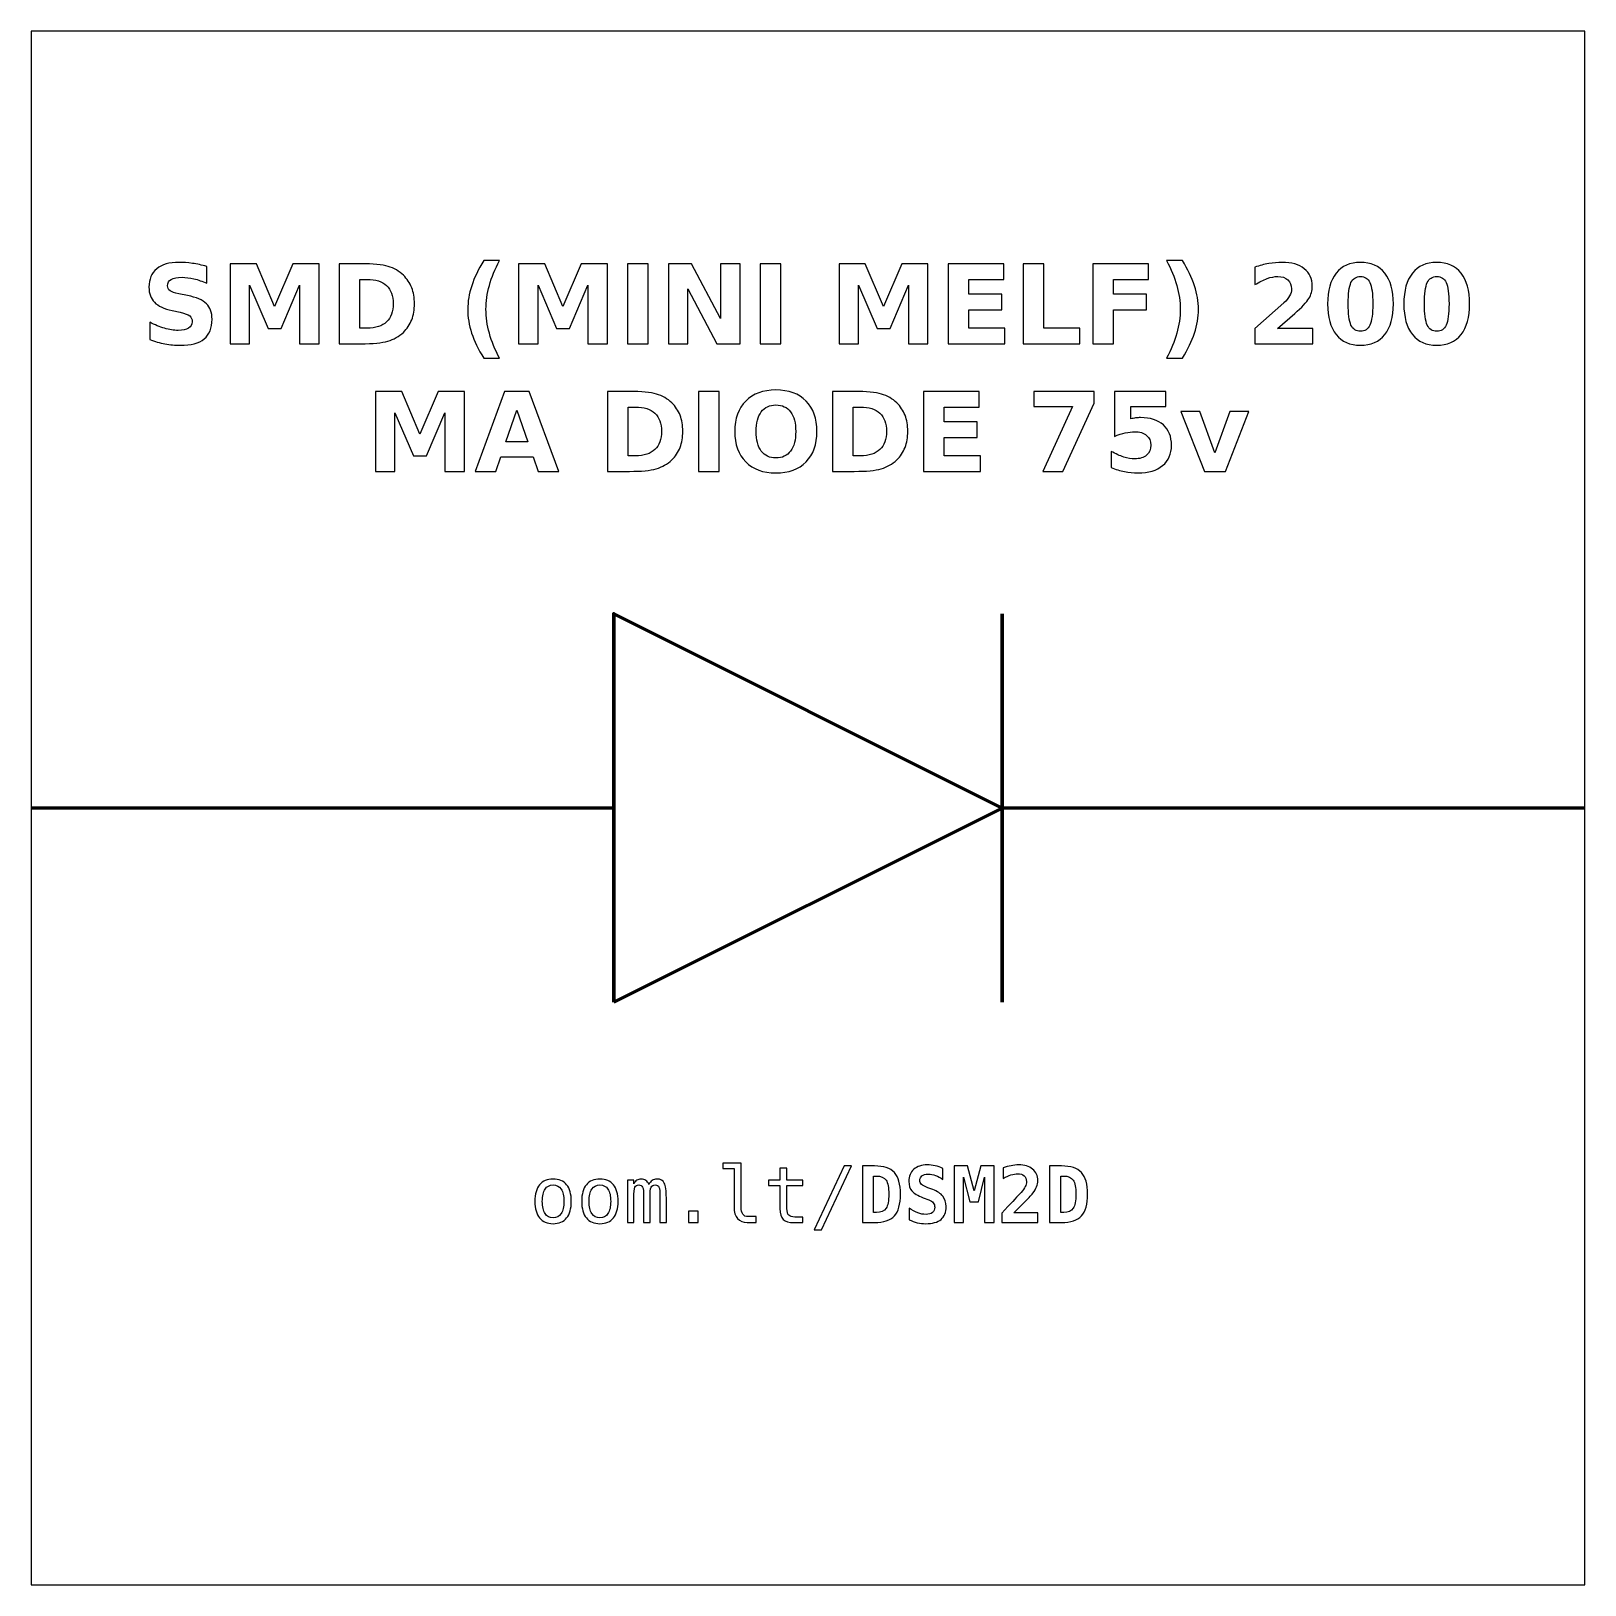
# Model space of a CAD drawing. Header units: centimetres. Extents: x -11.5 to -9.5, y -15.85 to -13.85.
import ezdxf

# ---------------------------------------------------------------- set-up
doc = ezdxf.new("R2010")
doc.units = ezdxf.units.CM
doc.header["$MEASUREMENT"] = 0
doc.layers.add('Layer 1', color=7, linetype='Continuous')

msp = doc.modelspace()

# ---------------------------------------------------------------- linework, layer by layer
at = {"layer": 'Layer 1', "color": 7}
msp.add_open_spline([(-11.5, -13.85), (-11.5, -13.85), (-9.5, -13.85), (-9.5, -13.85), (-9.5, -13.85), (-9.5, -13.85), (-9.5, -15.85), (-9.5, -15.85), (-9.5, -15.85), (-9.5, -15.85), (-11.5, -15.85), (-11.5, -15.85), (-11.5, -15.85), (-11.5, -15.85), (-11.5, -13.85), (-11.5, -13.85)], degree=3, knots=[0, 0, 0, 0, 0.25, 0.25, 0.25, 0.25, 0.5, 0.5, 0.5, 0.5, 0.75, 0.75, 0.75, 0.75, 1, 1, 1, 1], dxfattribs=at)
at = {"layer": 'Layer 1', "color": 250}
for points, knots in [([(-11.27383, -14.15284), (-11.27383, -14.15284), (-11.27383, -14.17459), (-11.27383, -14.17459), (-11.27383, -14.17459), (-11.27948, -14.17207), (-11.285, -14.17017), (-11.29036, -14.16888), (-11.29036, -14.16888), (-11.29575, -14.16758), (-11.30083, -14.16695), (-11.3056, -14.16695), (-11.3056, -14.16695), (-11.31193, -14.16695), (-11.31663, -14.16782), (-11.31967, -14.16956), (-11.31967, -14.16956), (-11.3227, -14.17132), (-11.32421, -14.17403), (-11.32421, -14.1777), (-11.32421, -14.1777), (-11.32421, -14.18045), (-11.3232, -14.18261), (-11.32115, -14.18414), (-11.32115, -14.18414), (-11.3191, -14.18567), (-11.31539, -14.18701), (-11.31, -14.18811), (-11.31, -14.18811), (-11.31, -14.18811), (-11.29871, -14.19037), (-11.29871, -14.19037), (-11.29871, -14.19037), (-11.28726, -14.19268), (-11.27915, -14.19616), (-11.27433, -14.20086), (-11.27433, -14.20086), (-11.2695, -14.20554), (-11.26708, -14.2122), (-11.26708, -14.22083), (-11.26708, -14.22083), (-11.26708, -14.23219), (-11.27044, -14.24063), (-11.27717, -14.24616), (-11.27717, -14.24616), (-11.2839, -14.25168), (-11.29417, -14.25446), (-11.308, -14.25446), (-11.308, -14.25446), (-11.31454, -14.25446), (-11.32108, -14.25385), (-11.32764, -14.2526), (-11.32764, -14.2526), (-11.3342, -14.25135), (-11.34079, -14.24952), (-11.34735, -14.2471), (-11.34735, -14.2471), (-11.34735, -14.2471), (-11.34735, -14.22471), (-11.34735, -14.22471), (-11.34735, -14.22471), (-11.34079, -14.22819), (-11.33444, -14.23082), (-11.3283, -14.23259), (-11.3283, -14.23259), (-11.32216, -14.23435), (-11.31626, -14.23524), (-11.31057, -14.23524), (-11.31057, -14.23524), (-11.30478, -14.23524), (-11.30034, -14.23428), (-11.29726, -14.23235), (-11.29726, -14.23235), (-11.29417, -14.23042), (-11.29265, -14.22767), (-11.29265, -14.22407), (-11.29265, -14.22407), (-11.29265, -14.22087), (-11.29368, -14.21838), (-11.29577, -14.21664), (-11.29577, -14.21664), (-11.29787, -14.2149), (-11.30203, -14.21333), (-11.30829, -14.21196), (-11.30829, -14.21196), (-11.30829, -14.21196), (-11.31856, -14.20968), (-11.31856, -14.20968), (-11.31856, -14.20968), (-11.32884, -14.20747), (-11.33637, -14.20397), (-11.34112, -14.19914), (-11.34112, -14.19914), (-11.34587, -14.19432), (-11.34824, -14.18781), (-11.34824, -14.17965), (-11.34824, -14.17965), (-11.34824, -14.16939), (-11.34493, -14.16151), (-11.33832, -14.15601), (-11.33832, -14.15601), (-11.33171, -14.15048), (-11.32221, -14.14773), (-11.30979, -14.14773), (-11.30979, -14.14773), (-11.30415, -14.14773), (-11.29834, -14.14816), (-11.29236, -14.149), (-11.29236, -14.149), (-11.28639, -14.14985), (-11.28021, -14.15112), (-11.27383, -14.15284)], [0, 0, 0, 0, 0.0357143, 0.0357143, 0.0357143, 0.0357143, 0.0714286, 0.0714286, 0.0714286, 0.0714286, 0.1071429, 0.1071429, 0.1071429, 0.1071429, 0.1428571, 0.1428571, 0.1428571, 0.1428571, 0.1785714, 0.1785714, 0.1785714, 0.1785714, 0.2142857, 0.2142857, 0.2142857, 0.2142857, 0.25, 0.25, 0.25, 0.25, 0.2857143, 0.2857143, 0.2857143, 0.2857143, 0.3214286, 0.3214286, 0.3214286, 0.3214286, 0.3571429, 0.3571429, 0.3571429, 0.3571429, 0.3928571, 0.3928571, 0.3928571, 0.3928571, 0.4285714, 0.4285714, 0.4285714, 0.4285714, 0.4642857, 0.4642857, 0.4642857, 0.4642857, 0.5, 0.5, 0.5, 0.5, 0.5357143, 0.5357143, 0.5357143, 0.5357143, 0.5714286, 0.5714286, 0.5714286, 0.5714286, 0.6071429, 0.6071429, 0.6071429, 0.6071429, 0.6428571, 0.6428571, 0.6428571, 0.6428571, 0.6785714, 0.6785714, 0.6785714, 0.6785714, 0.7142857, 0.7142857, 0.7142857, 0.7142857, 0.75, 0.75, 0.75, 0.75, 0.7857143, 0.7857143, 0.7857143, 0.7857143, 0.8214286, 0.8214286, 0.8214286, 0.8214286, 0.8571429, 0.8571429, 0.8571429, 0.8571429, 0.8928571, 0.8928571, 0.8928571, 0.8928571, 0.9285714, 0.9285714, 0.9285714, 0.9285714, 0.9642857, 0.9642857, 0.9642857, 0.9642857, 1, 1, 1, 1]), ([(-11.2438, -14.14959), (-11.2438, -14.14959), (-11.21005, -14.14959), (-11.21005, -14.14959), (-11.21005, -14.14959), (-11.21005, -14.14959), (-11.1866, -14.20465), (-11.1866, -14.20465), (-11.1866, -14.20465), (-11.1866, -14.20465), (-11.16304, -14.14959), (-11.16304, -14.14959), (-11.16304, -14.14959), (-11.16304, -14.14959), (-11.12936, -14.14959), (-11.12936, -14.14959), (-11.12936, -14.14959), (-11.12936, -14.14959), (-11.12936, -14.25246), (-11.12936, -14.25246), (-11.12936, -14.25246), (-11.12936, -14.25246), (-11.15443, -14.25246), (-11.15443, -14.25246), (-11.15443, -14.25246), (-11.15443, -14.25246), (-11.15443, -14.17722), (-11.15443, -14.17722), (-11.15443, -14.17722), (-11.15443, -14.17722), (-11.17814, -14.23268), (-11.17814, -14.23268), (-11.17814, -14.23268), (-11.17814, -14.23268), (-11.19495, -14.23268), (-11.19495, -14.23268), (-11.19495, -14.23268), (-11.19495, -14.23268), (-11.21866, -14.17722), (-11.21866, -14.17722), (-11.21866, -14.17722), (-11.21866, -14.17722), (-11.21866, -14.25246), (-11.21866, -14.25246), (-11.21866, -14.25246), (-11.21866, -14.25246), (-11.2438, -14.25246), (-11.2438, -14.25246), (-11.2438, -14.25246), (-11.2438, -14.25246), (-11.2438, -14.14959), (-11.2438, -14.14959)], [0, 0, 0, 0, 0.0769231, 0.0769231, 0.0769231, 0.0769231, 0.1538462, 0.1538462, 0.1538462, 0.1538462, 0.2307692, 0.2307692, 0.2307692, 0.2307692, 0.3076923, 0.3076923, 0.3076923, 0.3076923, 0.3846154, 0.3846154, 0.3846154, 0.3846154, 0.4615385, 0.4615385, 0.4615385, 0.4615385, 0.5384615, 0.5384615, 0.5384615, 0.5384615, 0.6153846, 0.6153846, 0.6153846, 0.6153846, 0.6923077, 0.6923077, 0.6923077, 0.6923077, 0.7692308, 0.7692308, 0.7692308, 0.7692308, 0.8461538, 0.8461538, 0.8461538, 0.8461538, 0.9230769, 0.9230769, 0.9230769, 0.9230769, 1, 1, 1, 1]), ([(-11.10337, -14.14959), (-11.10337, -14.14959), (-11.07538, -14.14959), (-11.07538, -14.14959), (-11.07538, -14.14959), (-11.05977, -14.14959), (-11.04815, -14.1507), (-11.04051, -14.15293), (-11.04051, -14.15293), (-11.03286, -14.15516), (-11.0263, -14.15893), (-11.02082, -14.16427), (-11.02082, -14.16427), (-11.016, -14.1689), (-11.01243, -14.17426), (-11.01007, -14.18033), (-11.01007, -14.18033), (-11.00775, -14.18637), (-11.00657, -14.19324), (-11.00657, -14.20093), (-11.00657, -14.20093), (-11.00657, -14.20869), (-11.00775, -14.21561), (-11.01007, -14.2217), (-11.01007, -14.2217), (-11.01243, -14.22779), (-11.016, -14.23315), (-11.02082, -14.23778), (-11.02082, -14.23778), (-11.02635, -14.24312), (-11.03296, -14.24689), (-11.04067, -14.24912), (-11.04067, -14.24912), (-11.04839, -14.25135), (-11.05996, -14.25246), (-11.07538, -14.25246), (-11.07538, -14.25246), (-11.07538, -14.25246), (-11.10337, -14.25246), (-11.10337, -14.25246), (-11.10337, -14.25246), (-11.10337, -14.25246), (-11.10337, -14.14959), (-11.10337, -14.14959)], [0, 0, 0, 0, 0.0909091, 0.0909091, 0.0909091, 0.0909091, 0.1818182, 0.1818182, 0.1818182, 0.1818182, 0.2727273, 0.2727273, 0.2727273, 0.2727273, 0.3636364, 0.3636364, 0.3636364, 0.3636364, 0.4545455, 0.4545455, 0.4545455, 0.4545455, 0.5454545, 0.5454545, 0.5454545, 0.5454545, 0.6363636, 0.6363636, 0.6363636, 0.6363636, 0.7272727, 0.7272727, 0.7272727, 0.7272727, 0.8181818, 0.8181818, 0.8181818, 0.8181818, 0.9090909, 0.9090909, 0.9090909, 0.9090909, 1, 1, 1, 1]), ([(-10.89688, -14.27106), (-10.89688, -14.27106), (-10.91734, -14.27106), (-10.91734, -14.27106), (-10.91734, -14.27106), (-10.92437, -14.25973), (-10.92957, -14.24893), (-10.93291, -14.2387), (-10.93291, -14.2387), (-10.93627, -14.22849), (-10.93794, -14.21836), (-10.93794, -14.20829), (-10.93794, -14.20829), (-10.93794, -14.19823), (-10.93625, -14.18804), (-10.93289, -14.17774), (-10.93289, -14.17774), (-10.9295, -14.16742), (-10.92433, -14.15665), (-10.91734, -14.14538), (-10.91734, -14.14538), (-10.91734, -14.14538), (-10.89688, -14.14538), (-10.89688, -14.14538), (-10.89688, -14.14538), (-10.90276, -14.15627), (-10.90716, -14.16692), (-10.9101, -14.17732), (-10.9101, -14.17732), (-10.91304, -14.18771), (-10.91452, -14.19799), (-10.91452, -14.20815), (-10.91452, -14.20815), (-10.91452, -14.21831), (-10.91306, -14.22859), (-10.91015, -14.23903), (-10.91015, -14.23903), (-10.90723, -14.24945), (-10.90281, -14.26013), (-10.89688, -14.27106)], [0, 0, 0, 0, 0.1, 0.1, 0.1, 0.1, 0.2, 0.2, 0.2, 0.2, 0.3, 0.3, 0.3, 0.3, 0.4, 0.4, 0.4, 0.4, 0.5, 0.5, 0.5, 0.5, 0.6, 0.6, 0.6, 0.6, 0.7, 0.7, 0.7, 0.7, 0.8, 0.8, 0.8, 0.8, 0.9, 0.9, 0.9, 0.9, 1, 1, 1, 1]), ([(-10.87263, -14.14959), (-10.87263, -14.14959), (-10.83888, -14.14959), (-10.83888, -14.14959), (-10.83888, -14.14959), (-10.83888, -14.14959), (-10.81543, -14.20465), (-10.81543, -14.20465), (-10.81543, -14.20465), (-10.81543, -14.20465), (-10.79187, -14.14959), (-10.79187, -14.14959), (-10.79187, -14.14959), (-10.79187, -14.14959), (-10.75819, -14.14959), (-10.75819, -14.14959), (-10.75819, -14.14959), (-10.75819, -14.14959), (-10.75819, -14.25246), (-10.75819, -14.25246), (-10.75819, -14.25246), (-10.75819, -14.25246), (-10.78326, -14.25246), (-10.78326, -14.25246), (-10.78326, -14.25246), (-10.78326, -14.25246), (-10.78326, -14.17722), (-10.78326, -14.17722), (-10.78326, -14.17722), (-10.78326, -14.17722), (-10.80697, -14.23268), (-10.80697, -14.23268), (-10.80697, -14.23268), (-10.80697, -14.23268), (-10.82378, -14.23268), (-10.82378, -14.23268), (-10.82378, -14.23268), (-10.82378, -14.23268), (-10.84749, -14.17722), (-10.84749, -14.17722), (-10.84749, -14.17722), (-10.84749, -14.17722), (-10.84749, -14.25246), (-10.84749, -14.25246), (-10.84749, -14.25246), (-10.84749, -14.25246), (-10.87263, -14.25246), (-10.87263, -14.25246), (-10.87263, -14.25246), (-10.87263, -14.25246), (-10.87263, -14.14959), (-10.87263, -14.14959)], [0, 0, 0, 0, 0.0769231, 0.0769231, 0.0769231, 0.0769231, 0.1538462, 0.1538462, 0.1538462, 0.1538462, 0.2307692, 0.2307692, 0.2307692, 0.2307692, 0.3076923, 0.3076923, 0.3076923, 0.3076923, 0.3846154, 0.3846154, 0.3846154, 0.3846154, 0.4615385, 0.4615385, 0.4615385, 0.4615385, 0.5384615, 0.5384615, 0.5384615, 0.5384615, 0.6153846, 0.6153846, 0.6153846, 0.6153846, 0.6923077, 0.6923077, 0.6923077, 0.6923077, 0.7692308, 0.7692308, 0.7692308, 0.7692308, 0.8461538, 0.8461538, 0.8461538, 0.8461538, 0.9230769, 0.9230769, 0.9230769, 0.9230769, 1, 1, 1, 1]), ([(-10.7322, -14.14959), (-10.7322, -14.14959), (-10.70567, -14.14959), (-10.70567, -14.14959), (-10.70567, -14.14959), (-10.70567, -14.14959), (-10.70567, -14.25246), (-10.70567, -14.25246), (-10.70567, -14.25246), (-10.70567, -14.25246), (-10.7322, -14.25246), (-10.7322, -14.25246), (-10.7322, -14.25246), (-10.7322, -14.25246), (-10.7322, -14.14959), (-10.7322, -14.14959)], [0, 0, 0, 0, 0.25, 0.25, 0.25, 0.25, 0.5, 0.5, 0.5, 0.5, 0.75, 0.75, 0.75, 0.75, 1, 1, 1, 1]), ([(-10.67971, -14.14959), (-10.67971, -14.14959), (-10.65008, -14.14959), (-10.65008, -14.14959), (-10.65008, -14.14959), (-10.65008, -14.14959), (-10.61266, -14.22015), (-10.61266, -14.22015), (-10.61266, -14.22015), (-10.61266, -14.22015), (-10.61266, -14.14959), (-10.61266, -14.14959), (-10.61266, -14.14959), (-10.61266, -14.14959), (-10.58752, -14.14959), (-10.58752, -14.14959), (-10.58752, -14.14959), (-10.58752, -14.14959), (-10.58752, -14.25246), (-10.58752, -14.25246), (-10.58752, -14.25246), (-10.58752, -14.25246), (-10.61715, -14.25246), (-10.61715, -14.25246), (-10.61715, -14.25246), (-10.61715, -14.25246), (-10.65457, -14.1819), (-10.65457, -14.1819), (-10.65457, -14.1819), (-10.65457, -14.1819), (-10.65457, -14.25246), (-10.65457, -14.25246), (-10.65457, -14.25246), (-10.65457, -14.25246), (-10.67971, -14.25246), (-10.67971, -14.25246), (-10.67971, -14.25246), (-10.67971, -14.25246), (-10.67971, -14.14959), (-10.67971, -14.14959)], [0, 0, 0, 0, 0.1, 0.1, 0.1, 0.1, 0.2, 0.2, 0.2, 0.2, 0.3, 0.3, 0.3, 0.3, 0.4, 0.4, 0.4, 0.4, 0.5, 0.5, 0.5, 0.5, 0.6, 0.6, 0.6, 0.6, 0.7, 0.7, 0.7, 0.7, 0.8, 0.8, 0.8, 0.8, 0.9, 0.9, 0.9, 0.9, 1, 1, 1, 1]), ([(-10.56162, -14.14959), (-10.56162, -14.14959), (-10.53509, -14.14959), (-10.53509, -14.14959), (-10.53509, -14.14959), (-10.53509, -14.14959), (-10.53509, -14.25246), (-10.53509, -14.25246), (-10.53509, -14.25246), (-10.53509, -14.25246), (-10.56162, -14.25246), (-10.56162, -14.25246), (-10.56162, -14.25246), (-10.56162, -14.25246), (-10.56162, -14.14959), (-10.56162, -14.14959)], [0, 0, 0, 0, 0.25, 0.25, 0.25, 0.25, 0.5, 0.5, 0.5, 0.5, 0.75, 0.75, 0.75, 0.75, 1, 1, 1, 1]), ([(-10.46, -14.14959), (-10.46, -14.14959), (-10.42625, -14.14959), (-10.42625, -14.14959), (-10.42625, -14.14959), (-10.42625, -14.14959), (-10.4028, -14.20465), (-10.4028, -14.20465), (-10.4028, -14.20465), (-10.4028, -14.20465), (-10.37924, -14.14959), (-10.37924, -14.14959), (-10.37924, -14.14959), (-10.37924, -14.14959), (-10.34556, -14.14959), (-10.34556, -14.14959), (-10.34556, -14.14959), (-10.34556, -14.14959), (-10.34556, -14.25246), (-10.34556, -14.25246), (-10.34556, -14.25246), (-10.34556, -14.25246), (-10.37063, -14.25246), (-10.37063, -14.25246), (-10.37063, -14.25246), (-10.37063, -14.25246), (-10.37063, -14.17722), (-10.37063, -14.17722), (-10.37063, -14.17722), (-10.37063, -14.17722), (-10.39434, -14.23268), (-10.39434, -14.23268), (-10.39434, -14.23268), (-10.39434, -14.23268), (-10.41115, -14.23268), (-10.41115, -14.23268), (-10.41115, -14.23268), (-10.41115, -14.23268), (-10.43486, -14.17722), (-10.43486, -14.17722), (-10.43486, -14.17722), (-10.43486, -14.17722), (-10.43486, -14.25246), (-10.43486, -14.25246), (-10.43486, -14.25246), (-10.43486, -14.25246), (-10.46, -14.25246), (-10.46, -14.25246), (-10.46, -14.25246), (-10.46, -14.25246), (-10.46, -14.14959), (-10.46, -14.14959)], [0, 0, 0, 0, 0.0769231, 0.0769231, 0.0769231, 0.0769231, 0.1538462, 0.1538462, 0.1538462, 0.1538462, 0.2307692, 0.2307692, 0.2307692, 0.2307692, 0.3076923, 0.3076923, 0.3076923, 0.3076923, 0.3846154, 0.3846154, 0.3846154, 0.3846154, 0.4615385, 0.4615385, 0.4615385, 0.4615385, 0.5384615, 0.5384615, 0.5384615, 0.5384615, 0.6153846, 0.6153846, 0.6153846, 0.6153846, 0.6923077, 0.6923077, 0.6923077, 0.6923077, 0.7692308, 0.7692308, 0.7692308, 0.7692308, 0.8461538, 0.8461538, 0.8461538, 0.8461538, 0.9230769, 0.9230769, 0.9230769, 0.9230769, 1, 1, 1, 1]), ([(-10.31957, -14.14959), (-10.31957, -14.14959), (-10.24798, -14.14959), (-10.24798, -14.14959), (-10.24798, -14.14959), (-10.24798, -14.14959), (-10.24798, -14.16965), (-10.24798, -14.16965), (-10.24798, -14.16965), (-10.24798, -14.16965), (-10.29304, -14.16965), (-10.29304, -14.16965), (-10.29304, -14.16965), (-10.29304, -14.16965), (-10.29304, -14.1888), (-10.29304, -14.1888), (-10.29304, -14.1888), (-10.29304, -14.1888), (-10.25069, -14.1888), (-10.25069, -14.1888), (-10.25069, -14.1888), (-10.25069, -14.1888), (-10.25069, -14.20886), (-10.25069, -14.20886), (-10.25069, -14.20886), (-10.25069, -14.20886), (-10.29304, -14.20886), (-10.29304, -14.20886), (-10.29304, -14.20886), (-10.29304, -14.20886), (-10.29304, -14.2324), (-10.29304, -14.2324), (-10.29304, -14.2324), (-10.29304, -14.2324), (-10.24648, -14.2324), (-10.24648, -14.2324), (-10.24648, -14.2324), (-10.24648, -14.2324), (-10.24648, -14.25246), (-10.24648, -14.25246), (-10.24648, -14.25246), (-10.24648, -14.25246), (-10.31957, -14.25246), (-10.31957, -14.25246), (-10.31957, -14.25246), (-10.31957, -14.25246), (-10.31957, -14.14959), (-10.31957, -14.14959)], [0, 0, 0, 0, 0.0833333, 0.0833333, 0.0833333, 0.0833333, 0.1666667, 0.1666667, 0.1666667, 0.1666667, 0.25, 0.25, 0.25, 0.25, 0.3333333, 0.3333333, 0.3333333, 0.3333333, 0.4166667, 0.4166667, 0.4166667, 0.4166667, 0.5, 0.5, 0.5, 0.5, 0.5833333, 0.5833333, 0.5833333, 0.5833333, 0.6666667, 0.6666667, 0.6666667, 0.6666667, 0.75, 0.75, 0.75, 0.75, 0.8333333, 0.8333333, 0.8333333, 0.8333333, 0.9166667, 0.9166667, 0.9166667, 0.9166667, 1, 1, 1, 1]), ([(-10.22317, -14.14959), (-10.22317, -14.14959), (-10.19664, -14.14959), (-10.19664, -14.14959), (-10.19664, -14.14959), (-10.19664, -14.14959), (-10.19664, -14.2324), (-10.19664, -14.2324), (-10.19664, -14.2324), (-10.19664, -14.2324), (-10.15008, -14.2324), (-10.15008, -14.2324), (-10.15008, -14.2324), (-10.15008, -14.2324), (-10.15008, -14.25246), (-10.15008, -14.25246), (-10.15008, -14.25246), (-10.15008, -14.25246), (-10.22317, -14.25246), (-10.22317, -14.25246), (-10.22317, -14.25246), (-10.22317, -14.25246), (-10.22317, -14.14959), (-10.22317, -14.14959)], [0, 0, 0, 0, 0.1666667, 0.1666667, 0.1666667, 0.1666667, 0.3333333, 0.3333333, 0.3333333, 0.3333333, 0.5, 0.5, 0.5, 0.5, 0.6666667, 0.6666667, 0.6666667, 0.6666667, 0.8333333, 0.8333333, 0.8333333, 0.8333333, 1, 1, 1, 1]), ([(-10.13326, -14.14959), (-10.13326, -14.14959), (-10.06167, -14.14959), (-10.06167, -14.14959), (-10.06167, -14.14959), (-10.06167, -14.14959), (-10.06167, -14.16965), (-10.06167, -14.16965), (-10.06167, -14.16965), (-10.06167, -14.16965), (-10.10673, -14.16965), (-10.10673, -14.16965), (-10.10673, -14.16965), (-10.10673, -14.16965), (-10.10673, -14.1888), (-10.10673, -14.1888), (-10.10673, -14.1888), (-10.10673, -14.1888), (-10.06435, -14.1888), (-10.06435, -14.1888), (-10.06435, -14.1888), (-10.06435, -14.1888), (-10.06435, -14.20886), (-10.06435, -14.20886), (-10.06435, -14.20886), (-10.06435, -14.20886), (-10.10673, -14.20886), (-10.10673, -14.20886), (-10.10673, -14.20886), (-10.10673, -14.20886), (-10.10673, -14.25246), (-10.10673, -14.25246), (-10.10673, -14.25246), (-10.10673, -14.25246), (-10.13326, -14.25246), (-10.13326, -14.25246), (-10.13326, -14.25246), (-10.13326, -14.25246), (-10.13326, -14.14959), (-10.13326, -14.14959)], [0, 0, 0, 0, 0.1, 0.1, 0.1, 0.1, 0.2, 0.2, 0.2, 0.2, 0.3, 0.3, 0.3, 0.3, 0.4, 0.4, 0.4, 0.4, 0.5, 0.5, 0.5, 0.5, 0.6, 0.6, 0.6, 0.6, 0.7, 0.7, 0.7, 0.7, 0.8, 0.8, 0.8, 0.8, 0.9, 0.9, 0.9, 0.9, 1, 1, 1, 1]), ([(-10.03853, -14.27106), (-10.03265, -14.26013), (-10.02823, -14.24945), (-10.02529, -14.23903), (-10.02529, -14.23903), (-10.02235, -14.22859), (-10.02089, -14.21831), (-10.02089, -14.20815), (-10.02089, -14.20815), (-10.02089, -14.19799), (-10.02235, -14.18771), (-10.02529, -14.17732), (-10.02529, -14.17732), (-10.02823, -14.16692), (-10.03265, -14.15627), (-10.03853, -14.14538), (-10.03853, -14.14538), (-10.03853, -14.14538), (-10.01807, -14.14538), (-10.01807, -14.14538), (-10.01807, -14.14538), (-10.01109, -14.15665), (-10.00591, -14.16742), (-10.00252, -14.17774), (-10.00252, -14.17774), (-9.99916, -14.18804), (-9.99747, -14.19823), (-9.99747, -14.20829), (-9.99747, -14.20829), (-9.99747, -14.21836), (-9.99914, -14.22849), (-10.0025, -14.2387), (-10.0025, -14.2387), (-10.00584, -14.24893), (-10.01104, -14.25973), (-10.01807, -14.27106), (-10.01807, -14.27106), (-10.01807, -14.27106), (-10.03853, -14.27106), (-10.03853, -14.27106)], [0, 0, 0, 0, 0.1, 0.1, 0.1, 0.1, 0.2, 0.2, 0.2, 0.2, 0.3, 0.3, 0.3, 0.3, 0.4, 0.4, 0.4, 0.4, 0.5, 0.5, 0.5, 0.5, 0.6, 0.6, 0.6, 0.6, 0.7, 0.7, 0.7, 0.7, 0.8, 0.8, 0.8, 0.8, 0.9, 0.9, 0.9, 0.9, 1, 1, 1, 1]), ([(-9.89554, -14.23296), (-9.89554, -14.23296), (-9.85026, -14.23296), (-9.85026, -14.23296), (-9.85026, -14.23296), (-9.85026, -14.23296), (-9.85026, -14.25246), (-9.85026, -14.25246), (-9.85026, -14.25246), (-9.85026, -14.25246), (-9.92503, -14.25246), (-9.92503, -14.25246), (-9.92503, -14.25246), (-9.92503, -14.25246), (-9.92503, -14.23296), (-9.92503, -14.23296), (-9.92503, -14.23296), (-9.92503, -14.23296), (-9.88747, -14.19983), (-9.88747, -14.19983), (-9.88747, -14.19983), (-9.88411, -14.19679), (-9.88164, -14.19383), (-9.88004, -14.19094), (-9.88004, -14.19094), (-9.87842, -14.18804), (-9.87762, -14.18503), (-9.87762, -14.1819), (-9.87762, -14.1819), (-9.87762, -14.17708), (-9.87924, -14.1732), (-9.88248, -14.17026), (-9.88248, -14.17026), (-9.88571, -14.16732), (-9.89001, -14.16587), (-9.8954, -14.16587), (-9.8954, -14.16587), (-9.89953, -14.16587), (-9.90405, -14.16676), (-9.90897, -14.16852), (-9.90897, -14.16852), (-9.91388, -14.17029), (-9.91915, -14.17292), (-9.92475, -14.1764), (-9.92475, -14.1764), (-9.92475, -14.1764), (-9.92475, -14.1538), (-9.92475, -14.1538), (-9.92475, -14.1538), (-9.91877, -14.15183), (-9.91287, -14.15032), (-9.90704, -14.14929), (-9.90704, -14.14929), (-9.9012, -14.14825), (-9.89549, -14.14773), (-9.88987, -14.14773), (-9.88987, -14.14773), (-9.87757, -14.14773), (-9.868, -14.15044), (-9.86118, -14.15587), (-9.86118, -14.15587), (-9.85436, -14.16128), (-9.85095, -14.16883), (-9.85095, -14.17854), (-9.85095, -14.17854), (-9.85095, -14.18414), (-9.8524, -14.18936), (-9.8553, -14.19421), (-9.8553, -14.19421), (-9.85819, -14.19905), (-9.86428, -14.20554), (-9.87355, -14.21368), (-9.87355, -14.21368), (-9.87355, -14.21368), (-9.89554, -14.23296), (-9.89554, -14.23296)], [0, 0, 0, 0, 0.0526316, 0.0526316, 0.0526316, 0.0526316, 0.1052632, 0.1052632, 0.1052632, 0.1052632, 0.1578947, 0.1578947, 0.1578947, 0.1578947, 0.2105263, 0.2105263, 0.2105263, 0.2105263, 0.2631579, 0.2631579, 0.2631579, 0.2631579, 0.3157895, 0.3157895, 0.3157895, 0.3157895, 0.3684211, 0.3684211, 0.3684211, 0.3684211, 0.4210526, 0.4210526, 0.4210526, 0.4210526, 0.4736842, 0.4736842, 0.4736842, 0.4736842, 0.5263158, 0.5263158, 0.5263158, 0.5263158, 0.5789474, 0.5789474, 0.5789474, 0.5789474, 0.6315789, 0.6315789, 0.6315789, 0.6315789, 0.6842105, 0.6842105, 0.6842105, 0.6842105, 0.7368421, 0.7368421, 0.7368421, 0.7368421, 0.7894737, 0.7894737, 0.7894737, 0.7894737, 0.8421053, 0.8421053, 0.8421053, 0.8421053, 0.8947368, 0.8947368, 0.8947368, 0.8947368, 0.9473684, 0.9473684, 0.9473684, 0.9473684, 1, 1, 1, 1]), ([(-9.74657, -14.20112), (-9.74657, -14.21817), (-9.75024, -14.23132), (-9.7576, -14.24058), (-9.7576, -14.24058), (-9.76494, -14.24983), (-9.77538, -14.25446), (-9.78888, -14.25446), (-9.78888, -14.25446), (-9.80243, -14.25446), (-9.81289, -14.24983), (-9.82023, -14.24058), (-9.82023, -14.24058), (-9.82759, -14.23132), (-9.83126, -14.21817), (-9.83126, -14.20112), (-9.83126, -14.20112), (-9.83126, -14.18405), (-9.82759, -14.17087), (-9.82023, -14.16161), (-9.82023, -14.16161), (-9.81289, -14.15237), (-9.80243, -14.14773), (-9.78888, -14.14773), (-9.78888, -14.14773), (-9.77538, -14.14773), (-9.76494, -14.15237), (-9.7576, -14.16161), (-9.7576, -14.16161), (-9.75024, -14.17087), (-9.74657, -14.18405), (-9.74657, -14.20112)], [0, 0, 0, 0, 0.125, 0.125, 0.125, 0.125, 0.25, 0.25, 0.25, 0.25, 0.375, 0.375, 0.375, 0.375, 0.5, 0.5, 0.5, 0.5, 0.625, 0.625, 0.625, 0.625, 0.75, 0.75, 0.75, 0.75, 0.875, 0.875, 0.875, 0.875, 1, 1, 1, 1]), ([(-9.64838, -14.20112), (-9.64838, -14.21817), (-9.65205, -14.23132), (-9.65941, -14.24058), (-9.65941, -14.24058), (-9.66675, -14.24983), (-9.67719, -14.25446), (-9.69069, -14.25446), (-9.69069, -14.25446), (-9.70424, -14.25446), (-9.7147, -14.24983), (-9.72204, -14.24058), (-9.72204, -14.24058), (-9.7294, -14.23132), (-9.73307, -14.21817), (-9.73307, -14.20112), (-9.73307, -14.20112), (-9.73307, -14.18405), (-9.7294, -14.17087), (-9.72204, -14.16161), (-9.72204, -14.16161), (-9.7147, -14.15237), (-9.70424, -14.14773), (-9.69069, -14.14773), (-9.69069, -14.14773), (-9.67719, -14.14773), (-9.66675, -14.15237), (-9.65941, -14.16161), (-9.65941, -14.16161), (-9.65205, -14.17087), (-9.64838, -14.18405), (-9.64838, -14.20112)], [0, 0, 0, 0, 0.125, 0.125, 0.125, 0.125, 0.25, 0.25, 0.25, 0.25, 0.375, 0.375, 0.375, 0.375, 0.5, 0.5, 0.5, 0.5, 0.625, 0.625, 0.625, 0.625, 0.75, 0.75, 0.75, 0.75, 0.875, 0.875, 0.875, 0.875, 1, 1, 1, 1]), ([(-11.07684, -14.16965), (-11.07684, -14.16965), (-11.07684, -14.2324), (-11.07684, -14.2324), (-11.07684, -14.2324), (-11.07684, -14.2324), (-11.06734, -14.2324), (-11.06734, -14.2324), (-11.06734, -14.2324), (-11.0565, -14.2324), (-11.04822, -14.22972), (-11.04251, -14.22433), (-11.04251, -14.22433), (-11.03679, -14.21897), (-11.03392, -14.21116), (-11.03392, -14.20093), (-11.03392, -14.20093), (-11.03392, -14.19072), (-11.03677, -14.18296), (-11.04246, -14.17765), (-11.04246, -14.17765), (-11.04815, -14.17231), (-11.05645, -14.16965), (-11.06734, -14.16965), (-11.06734, -14.16965), (-11.06734, -14.16965), (-11.07684, -14.16965), (-11.07684, -14.16965)], [0, 0, 0, 0, 0.1428571, 0.1428571, 0.1428571, 0.1428571, 0.2857143, 0.2857143, 0.2857143, 0.2857143, 0.4285714, 0.4285714, 0.4285714, 0.4285714, 0.5714286, 0.5714286, 0.5714286, 0.5714286, 0.7142857, 0.7142857, 0.7142857, 0.7142857, 0.8571429, 0.8571429, 0.8571429, 0.8571429, 1, 1, 1, 1]), ([(-9.7731, -14.20093), (-9.7731, -14.18807), (-9.7743, -14.17901), (-9.77672, -14.17374), (-9.77672, -14.17374), (-9.77912, -14.1685), (-9.78319, -14.16587), (-9.78888, -14.16587), (-9.78888, -14.16587), (-9.79457, -14.16587), (-9.79864, -14.1685), (-9.80109, -14.17374), (-9.80109, -14.17374), (-9.80351, -14.17901), (-9.80473, -14.18807), (-9.80473, -14.20093), (-9.80473, -14.20093), (-9.80473, -14.21391), (-9.80351, -14.22309), (-9.80109, -14.2284), (-9.80109, -14.2284), (-9.79864, -14.23374), (-9.79457, -14.2364), (-9.78888, -14.2364), (-9.78888, -14.2364), (-9.78324, -14.2364), (-9.77919, -14.23374), (-9.77674, -14.2284), (-9.77674, -14.2284), (-9.77432, -14.22309), (-9.7731, -14.21391), (-9.7731, -14.20093)], [0, 0, 0, 0, 0.125, 0.125, 0.125, 0.125, 0.25, 0.25, 0.25, 0.25, 0.375, 0.375, 0.375, 0.375, 0.5, 0.5, 0.5, 0.5, 0.625, 0.625, 0.625, 0.625, 0.75, 0.75, 0.75, 0.75, 0.875, 0.875, 0.875, 0.875, 1, 1, 1, 1]), ([(-9.67491, -14.20093), (-9.67491, -14.18807), (-9.67611, -14.17901), (-9.67853, -14.17374), (-9.67853, -14.17374), (-9.68093, -14.1685), (-9.685, -14.16587), (-9.69069, -14.16587), (-9.69069, -14.16587), (-9.69638, -14.16587), (-9.70045, -14.1685), (-9.7029, -14.17374), (-9.7029, -14.17374), (-9.70532, -14.17901), (-9.70654, -14.18807), (-9.70654, -14.20093), (-9.70654, -14.20093), (-9.70654, -14.21391), (-9.70532, -14.22309), (-9.7029, -14.2284), (-9.7029, -14.2284), (-9.70045, -14.23374), (-9.69638, -14.2364), (-9.69069, -14.2364), (-9.69069, -14.2364), (-9.68505, -14.2364), (-9.681, -14.23374), (-9.67855, -14.2284), (-9.67855, -14.2284), (-9.67613, -14.22309), (-9.67491, -14.21391), (-9.67491, -14.20093)], [0, 0, 0, 0, 0.125, 0.125, 0.125, 0.125, 0.25, 0.25, 0.25, 0.25, 0.375, 0.375, 0.375, 0.375, 0.5, 0.5, 0.5, 0.5, 0.625, 0.625, 0.625, 0.625, 0.75, 0.75, 0.75, 0.75, 0.875, 0.875, 0.875, 0.875, 1, 1, 1, 1]), ([(-11.05673, -14.31384), (-11.05673, -14.31384), (-11.02298, -14.31384), (-11.02298, -14.31384), (-11.02298, -14.31384), (-11.02298, -14.31384), (-10.99953, -14.3689), (-10.99953, -14.3689), (-10.99953, -14.3689), (-10.99953, -14.3689), (-10.97597, -14.31384), (-10.97597, -14.31384), (-10.97597, -14.31384), (-10.97597, -14.31384), (-10.94229, -14.31384), (-10.94229, -14.31384), (-10.94229, -14.31384), (-10.94229, -14.31384), (-10.94229, -14.41671), (-10.94229, -14.41671), (-10.94229, -14.41671), (-10.94229, -14.41671), (-10.96736, -14.41671), (-10.96736, -14.41671), (-10.96736, -14.41671), (-10.96736, -14.41671), (-10.96736, -14.34147), (-10.96736, -14.34147), (-10.96736, -14.34147), (-10.96736, -14.34147), (-10.99107, -14.39693), (-10.99107, -14.39693), (-10.99107, -14.39693), (-10.99107, -14.39693), (-11.00788, -14.39693), (-11.00788, -14.39693), (-11.00788, -14.39693), (-11.00788, -14.39693), (-11.03159, -14.34147), (-11.03159, -14.34147), (-11.03159, -14.34147), (-11.03159, -14.34147), (-11.03159, -14.41671), (-11.03159, -14.41671), (-11.03159, -14.41671), (-11.03159, -14.41671), (-11.05673, -14.41671), (-11.05673, -14.41671), (-11.05673, -14.41671), (-11.05673, -14.41671), (-11.05673, -14.31384), (-11.05673, -14.31384)], [0, 0, 0, 0, 0.0769231, 0.0769231, 0.0769231, 0.0769231, 0.1538462, 0.1538462, 0.1538462, 0.1538462, 0.2307692, 0.2307692, 0.2307692, 0.2307692, 0.3076923, 0.3076923, 0.3076923, 0.3076923, 0.3846154, 0.3846154, 0.3846154, 0.3846154, 0.4615385, 0.4615385, 0.4615385, 0.4615385, 0.5384615, 0.5384615, 0.5384615, 0.5384615, 0.6153846, 0.6153846, 0.6153846, 0.6153846, 0.6923077, 0.6923077, 0.6923077, 0.6923077, 0.7692308, 0.7692308, 0.7692308, 0.7692308, 0.8461538, 0.8461538, 0.8461538, 0.8461538, 0.9230769, 0.9230769, 0.9230769, 0.9230769, 1, 1, 1, 1]), ([(-10.85388, -14.39799), (-10.85388, -14.39799), (-10.89537, -14.39799), (-10.89537, -14.39799), (-10.89537, -14.39799), (-10.89537, -14.39799), (-10.90191, -14.41671), (-10.90191, -14.41671), (-10.90191, -14.41671), (-10.90191, -14.41671), (-10.92858, -14.41671), (-10.92858, -14.41671), (-10.92858, -14.41671), (-10.92858, -14.41671), (-10.89048, -14.31384), (-10.89048, -14.31384), (-10.89048, -14.31384), (-10.89048, -14.31384), (-10.85885, -14.31384), (-10.85885, -14.31384), (-10.85885, -14.31384), (-10.85885, -14.31384), (-10.82075, -14.41671), (-10.82075, -14.41671), (-10.82075, -14.41671), (-10.82075, -14.41671), (-10.84742, -14.41671), (-10.84742, -14.41671), (-10.84742, -14.41671), (-10.84742, -14.41671), (-10.85388, -14.39799), (-10.85388, -14.39799)], [0, 0, 0, 0, 0.125, 0.125, 0.125, 0.125, 0.25, 0.25, 0.25, 0.25, 0.375, 0.375, 0.375, 0.375, 0.5, 0.5, 0.5, 0.5, 0.625, 0.625, 0.625, 0.625, 0.75, 0.75, 0.75, 0.75, 0.875, 0.875, 0.875, 0.875, 1, 1, 1, 1]), ([(-10.75795, -14.31384), (-10.75795, -14.31384), (-10.72996, -14.31384), (-10.72996, -14.31384), (-10.72996, -14.31384), (-10.71435, -14.31384), (-10.70273, -14.31495), (-10.69509, -14.31718), (-10.69509, -14.31718), (-10.68744, -14.31941), (-10.68088, -14.32318), (-10.6754, -14.32852), (-10.6754, -14.32852), (-10.67058, -14.33315), (-10.66701, -14.33851), (-10.66465, -14.34458), (-10.66465, -14.34458), (-10.66233, -14.35062), (-10.66115, -14.35749), (-10.66115, -14.36518), (-10.66115, -14.36518), (-10.66115, -14.37294), (-10.66233, -14.37986), (-10.66465, -14.38595), (-10.66465, -14.38595), (-10.66701, -14.39204), (-10.67058, -14.3974), (-10.6754, -14.40203), (-10.6754, -14.40203), (-10.68093, -14.40737), (-10.68754, -14.41114), (-10.69525, -14.41337), (-10.69525, -14.41337), (-10.70297, -14.4156), (-10.71454, -14.41671), (-10.72996, -14.41671), (-10.72996, -14.41671), (-10.72996, -14.41671), (-10.75795, -14.41671), (-10.75795, -14.41671), (-10.75795, -14.41671), (-10.75795, -14.41671), (-10.75795, -14.31384), (-10.75795, -14.31384)], [0, 0, 0, 0, 0.0909091, 0.0909091, 0.0909091, 0.0909091, 0.1818182, 0.1818182, 0.1818182, 0.1818182, 0.2727273, 0.2727273, 0.2727273, 0.2727273, 0.3636364, 0.3636364, 0.3636364, 0.3636364, 0.4545455, 0.4545455, 0.4545455, 0.4545455, 0.5454545, 0.5454545, 0.5454545, 0.5454545, 0.6363636, 0.6363636, 0.6363636, 0.6363636, 0.7272727, 0.7272727, 0.7272727, 0.7272727, 0.8181818, 0.8181818, 0.8181818, 0.8181818, 0.9090909, 0.9090909, 0.9090909, 0.9090909, 1, 1, 1, 1]), ([(-10.64083, -14.31384), (-10.64083, -14.31384), (-10.6143, -14.31384), (-10.6143, -14.31384), (-10.6143, -14.31384), (-10.6143, -14.31384), (-10.6143, -14.41671), (-10.6143, -14.41671), (-10.6143, -14.41671), (-10.6143, -14.41671), (-10.64083, -14.41671), (-10.64083, -14.41671), (-10.64083, -14.41671), (-10.64083, -14.41671), (-10.64083, -14.31384), (-10.64083, -14.31384)], [0, 0, 0, 0, 0.25, 0.25, 0.25, 0.25, 0.5, 0.5, 0.5, 0.5, 0.75, 0.75, 0.75, 0.75, 1, 1, 1, 1]), ([(-10.54135, -14.31198), (-10.52482, -14.31198), (-10.51186, -14.31671), (-10.5025, -14.32619), (-10.5025, -14.32619), (-10.49312, -14.33564), (-10.48844, -14.34869), (-10.48844, -14.36537), (-10.48844, -14.36537), (-10.48844, -14.382), (-10.49312, -14.39505), (-10.5025, -14.4045), (-10.5025, -14.4045), (-10.51186, -14.41398), (-10.52482, -14.41871), (-10.54135, -14.41871), (-10.54135, -14.41871), (-10.55784, -14.41871), (-10.57077, -14.41398), (-10.58018, -14.4045), (-10.58018, -14.4045), (-10.58956, -14.39505), (-10.59427, -14.382), (-10.59427, -14.36537), (-10.59427, -14.36537), (-10.59427, -14.34869), (-10.58956, -14.33564), (-10.58018, -14.32619), (-10.58018, -14.32619), (-10.57077, -14.31671), (-10.55784, -14.31198), (-10.54135, -14.31198)], [0, 0, 0, 0, 0.125, 0.125, 0.125, 0.125, 0.25, 0.25, 0.25, 0.25, 0.375, 0.375, 0.375, 0.375, 0.5, 0.5, 0.5, 0.5, 0.625, 0.625, 0.625, 0.625, 0.75, 0.75, 0.75, 0.75, 0.875, 0.875, 0.875, 0.875, 1, 1, 1, 1]), ([(-10.46837, -14.31384), (-10.46837, -14.31384), (-10.44038, -14.31384), (-10.44038, -14.31384), (-10.44038, -14.31384), (-10.42477, -14.31384), (-10.41315, -14.31495), (-10.40551, -14.31718), (-10.40551, -14.31718), (-10.39786, -14.31941), (-10.3913, -14.32318), (-10.38582, -14.32852), (-10.38582, -14.32852), (-10.381, -14.33315), (-10.37743, -14.33851), (-10.37507, -14.34458), (-10.37507, -14.34458), (-10.37275, -14.35062), (-10.37157, -14.35749), (-10.37157, -14.36518), (-10.37157, -14.36518), (-10.37157, -14.37294), (-10.37275, -14.37986), (-10.37507, -14.38595), (-10.37507, -14.38595), (-10.37743, -14.39204), (-10.381, -14.3974), (-10.38582, -14.40203), (-10.38582, -14.40203), (-10.39135, -14.40737), (-10.39796, -14.41114), (-10.40567, -14.41337), (-10.40567, -14.41337), (-10.41339, -14.4156), (-10.42496, -14.41671), (-10.44038, -14.41671), (-10.44038, -14.41671), (-10.44038, -14.41671), (-10.46837, -14.41671), (-10.46837, -14.41671), (-10.46837, -14.41671), (-10.46837, -14.41671), (-10.46837, -14.31384), (-10.46837, -14.31384)], [0, 0, 0, 0, 0.0909091, 0.0909091, 0.0909091, 0.0909091, 0.1818182, 0.1818182, 0.1818182, 0.1818182, 0.2727273, 0.2727273, 0.2727273, 0.2727273, 0.3636364, 0.3636364, 0.3636364, 0.3636364, 0.4545455, 0.4545455, 0.4545455, 0.4545455, 0.5454545, 0.5454545, 0.5454545, 0.5454545, 0.6363636, 0.6363636, 0.6363636, 0.6363636, 0.7272727, 0.7272727, 0.7272727, 0.7272727, 0.8181818, 0.8181818, 0.8181818, 0.8181818, 0.9090909, 0.9090909, 0.9090909, 0.9090909, 1, 1, 1, 1]), ([(-10.35125, -14.31384), (-10.35125, -14.31384), (-10.27966, -14.31384), (-10.27966, -14.31384), (-10.27966, -14.31384), (-10.27966, -14.31384), (-10.27966, -14.3339), (-10.27966, -14.3339), (-10.27966, -14.3339), (-10.27966, -14.3339), (-10.32472, -14.3339), (-10.32472, -14.3339), (-10.32472, -14.3339), (-10.32472, -14.3339), (-10.32472, -14.35305), (-10.32472, -14.35305), (-10.32472, -14.35305), (-10.32472, -14.35305), (-10.28237, -14.35305), (-10.28237, -14.35305), (-10.28237, -14.35305), (-10.28237, -14.35305), (-10.28237, -14.37311), (-10.28237, -14.37311), (-10.28237, -14.37311), (-10.28237, -14.37311), (-10.32472, -14.37311), (-10.32472, -14.37311), (-10.32472, -14.37311), (-10.32472, -14.37311), (-10.32472, -14.39665), (-10.32472, -14.39665), (-10.32472, -14.39665), (-10.32472, -14.39665), (-10.27816, -14.39665), (-10.27816, -14.39665), (-10.27816, -14.39665), (-10.27816, -14.39665), (-10.27816, -14.41671), (-10.27816, -14.41671), (-10.27816, -14.41671), (-10.27816, -14.41671), (-10.35125, -14.41671), (-10.35125, -14.41671), (-10.35125, -14.41671), (-10.35125, -14.41671), (-10.35125, -14.31384), (-10.35125, -14.31384)], [0, 0, 0, 0, 0.0833333, 0.0833333, 0.0833333, 0.0833333, 0.1666667, 0.1666667, 0.1666667, 0.1666667, 0.25, 0.25, 0.25, 0.25, 0.3333333, 0.3333333, 0.3333333, 0.3333333, 0.4166667, 0.4166667, 0.4166667, 0.4166667, 0.5, 0.5, 0.5, 0.5, 0.5833333, 0.5833333, 0.5833333, 0.5833333, 0.6666667, 0.6666667, 0.6666667, 0.6666667, 0.75, 0.75, 0.75, 0.75, 0.8333333, 0.8333333, 0.8333333, 0.8333333, 0.9166667, 0.9166667, 0.9166667, 0.9166667, 1, 1, 1, 1]), ([(-10.20925, -14.31384), (-10.20925, -14.31384), (-10.13173, -14.31384), (-10.13173, -14.31384), (-10.13173, -14.31384), (-10.13173, -14.31384), (-10.13173, -14.3288), (-10.13173, -14.3288), (-10.13173, -14.3288), (-10.13173, -14.3288), (-10.17183, -14.41671), (-10.17183, -14.41671), (-10.17183, -14.41671), (-10.17183, -14.41671), (-10.19768, -14.41671), (-10.19768, -14.41671), (-10.19768, -14.41671), (-10.19768, -14.41671), (-10.1597, -14.33334), (-10.1597, -14.33334), (-10.1597, -14.33334), (-10.1597, -14.33334), (-10.20925, -14.33334), (-10.20925, -14.33334), (-10.20925, -14.33334), (-10.20925, -14.33334), (-10.20925, -14.31384), (-10.20925, -14.31384)], [0, 0, 0, 0, 0.1428571, 0.1428571, 0.1428571, 0.1428571, 0.2857143, 0.2857143, 0.2857143, 0.2857143, 0.4285714, 0.4285714, 0.4285714, 0.4285714, 0.5714286, 0.5714286, 0.5714286, 0.5714286, 0.7142857, 0.7142857, 0.7142857, 0.7142857, 0.8571429, 0.8571429, 0.8571429, 0.8571429, 1, 1, 1, 1]), ([(-10.10553, -14.31384), (-10.10553, -14.31384), (-10.03959, -14.31384), (-10.03959, -14.31384), (-10.03959, -14.31384), (-10.03959, -14.31384), (-10.03959, -14.33334), (-10.03959, -14.33334), (-10.03959, -14.33334), (-10.03959, -14.33334), (-10.08439, -14.33334), (-10.08439, -14.33334), (-10.08439, -14.33334), (-10.08439, -14.33334), (-10.08439, -14.34926), (-10.08439, -14.34926), (-10.08439, -14.34926), (-10.08237, -14.34872), (-10.08034, -14.3483), (-10.0783, -14.34799), (-10.0783, -14.34799), (-10.07625, -14.34768), (-10.07411, -14.34754), (-10.07192, -14.34754), (-10.07192, -14.34754), (-10.05937, -14.34754), (-10.04961, -14.35067), (-10.04262, -14.35695), (-10.04262, -14.35695), (-10.03564, -14.36321), (-10.03216, -14.37195), (-10.03216, -14.38315), (-10.03216, -14.38315), (-10.03216, -14.39427), (-10.03597, -14.40298), (-10.04356, -14.40928), (-10.04356, -14.40928), (-10.05116, -14.41556), (-10.06172, -14.41871), (-10.07522, -14.41871), (-10.07522, -14.41871), (-10.08105, -14.41871), (-10.08684, -14.41814), (-10.09255, -14.41702), (-10.09255, -14.41702), (-10.09827, -14.41589), (-10.10396, -14.41419), (-10.1096, -14.41189), (-10.1096, -14.41189), (-10.1096, -14.41189), (-10.1096, -14.391), (-10.1096, -14.391), (-10.1096, -14.391), (-10.104, -14.39423), (-10.09869, -14.39663), (-10.09366, -14.39822), (-10.09366, -14.39822), (-10.08862, -14.39985), (-10.08387, -14.40065), (-10.07943, -14.40065), (-10.07943, -14.40065), (-10.07298, -14.40065), (-10.06793, -14.39907), (-10.06423, -14.39592), (-10.06423, -14.39592), (-10.06054, -14.39279), (-10.05868, -14.38854), (-10.05868, -14.38315), (-10.05868, -14.38315), (-10.05868, -14.37774), (-10.06054, -14.37348), (-10.06423, -14.37036), (-10.06423, -14.37036), (-10.06793, -14.36723), (-10.07298, -14.36568), (-10.07943, -14.36568), (-10.07943, -14.36568), (-10.08324, -14.36568), (-10.08731, -14.36617), (-10.09161, -14.36716), (-10.09161, -14.36716), (-10.09594, -14.36814), (-10.10057, -14.36967), (-10.10553, -14.37174), (-10.10553, -14.37174), (-10.10553, -14.37174), (-10.10553, -14.31384), (-10.10553, -14.31384)], [0, 0, 0, 0, 0.0454545, 0.0454545, 0.0454545, 0.0454545, 0.0909091, 0.0909091, 0.0909091, 0.0909091, 0.1363636, 0.1363636, 0.1363636, 0.1363636, 0.1818182, 0.1818182, 0.1818182, 0.1818182, 0.2272727, 0.2272727, 0.2272727, 0.2272727, 0.2727273, 0.2727273, 0.2727273, 0.2727273, 0.3181818, 0.3181818, 0.3181818, 0.3181818, 0.3636364, 0.3636364, 0.3636364, 0.3636364, 0.4090909, 0.4090909, 0.4090909, 0.4090909, 0.4545455, 0.4545455, 0.4545455, 0.4545455, 0.5, 0.5, 0.5, 0.5, 0.5454545, 0.5454545, 0.5454545, 0.5454545, 0.5909091, 0.5909091, 0.5909091, 0.5909091, 0.6363636, 0.6363636, 0.6363636, 0.6363636, 0.6818182, 0.6818182, 0.6818182, 0.6818182, 0.7272727, 0.7272727, 0.7272727, 0.7272727, 0.7727273, 0.7727273, 0.7727273, 0.7727273, 0.8181818, 0.8181818, 0.8181818, 0.8181818, 0.8636364, 0.8636364, 0.8636364, 0.8636364, 0.9090909, 0.9090909, 0.9090909, 0.9090909, 0.9545455, 0.9545455, 0.9545455, 0.9545455, 1, 1, 1, 1]), ([(-10.88876, -14.37889), (-10.88876, -14.37889), (-10.86056, -14.37889), (-10.86056, -14.37889), (-10.86056, -14.37889), (-10.86056, -14.37889), (-10.87463, -14.33797), (-10.87463, -14.33797), (-10.87463, -14.33797), (-10.87463, -14.33797), (-10.88876, -14.37889), (-10.88876, -14.37889)], [0, 0, 0, 0, 0.3333333, 0.3333333, 0.3333333, 0.3333333, 0.6666667, 0.6666667, 0.6666667, 0.6666667, 1, 1, 1, 1]), ([(-10.73142, -14.3339), (-10.73142, -14.3339), (-10.73142, -14.39665), (-10.73142, -14.39665), (-10.73142, -14.39665), (-10.73142, -14.39665), (-10.72192, -14.39665), (-10.72192, -14.39665), (-10.72192, -14.39665), (-10.71108, -14.39665), (-10.7028, -14.39397), (-10.69709, -14.38858), (-10.69709, -14.38858), (-10.69137, -14.38322), (-10.6885, -14.37541), (-10.6885, -14.36518), (-10.6885, -14.36518), (-10.6885, -14.35497), (-10.69135, -14.34721), (-10.69704, -14.3419), (-10.69704, -14.3419), (-10.70273, -14.33656), (-10.71103, -14.3339), (-10.72192, -14.3339), (-10.72192, -14.3339), (-10.72192, -14.3339), (-10.73142, -14.3339), (-10.73142, -14.3339)], [0, 0, 0, 0, 0.1428571, 0.1428571, 0.1428571, 0.1428571, 0.2857143, 0.2857143, 0.2857143, 0.2857143, 0.4285714, 0.4285714, 0.4285714, 0.4285714, 0.5714286, 0.5714286, 0.5714286, 0.5714286, 0.7142857, 0.7142857, 0.7142857, 0.7142857, 0.8571429, 0.8571429, 0.8571429, 0.8571429, 1, 1, 1, 1]), ([(-10.54135, -14.3312), (-10.54944, -14.3312), (-10.5557, -14.33418), (-10.56017, -14.34016), (-10.56017, -14.34016), (-10.56461, -14.34613), (-10.56685, -14.35453), (-10.56685, -14.36537), (-10.56685, -14.36537), (-10.56685, -14.37619), (-10.56461, -14.38456), (-10.56017, -14.39053), (-10.56017, -14.39053), (-10.5557, -14.39651), (-10.54944, -14.39949), (-10.54135, -14.39949), (-10.54135, -14.39949), (-10.53321, -14.39949), (-10.52694, -14.39651), (-10.52247, -14.39053), (-10.52247, -14.39053), (-10.51802, -14.38456), (-10.51579, -14.37619), (-10.51579, -14.36537), (-10.51579, -14.36537), (-10.51579, -14.35453), (-10.51802, -14.34613), (-10.52247, -14.34016), (-10.52247, -14.34016), (-10.52694, -14.33418), (-10.53321, -14.3312), (-10.54135, -14.3312)], [0, 0, 0, 0, 0.125, 0.125, 0.125, 0.125, 0.25, 0.25, 0.25, 0.25, 0.375, 0.375, 0.375, 0.375, 0.5, 0.5, 0.5, 0.5, 0.625, 0.625, 0.625, 0.625, 0.75, 0.75, 0.75, 0.75, 0.875, 0.875, 0.875, 0.875, 1, 1, 1, 1]), ([(-10.44184, -14.3339), (-10.44184, -14.3339), (-10.44184, -14.39665), (-10.44184, -14.39665), (-10.44184, -14.39665), (-10.44184, -14.39665), (-10.43234, -14.39665), (-10.43234, -14.39665), (-10.43234, -14.39665), (-10.4215, -14.39665), (-10.41322, -14.39397), (-10.40751, -14.38858), (-10.40751, -14.38858), (-10.40179, -14.38322), (-10.39892, -14.37541), (-10.39892, -14.36518), (-10.39892, -14.36518), (-10.39892, -14.35497), (-10.40177, -14.34721), (-10.40746, -14.3419), (-10.40746, -14.3419), (-10.41315, -14.33656), (-10.42145, -14.3339), (-10.43234, -14.3339), (-10.43234, -14.3339), (-10.43234, -14.3339), (-10.44184, -14.3339), (-10.44184, -14.3339)], [0, 0, 0, 0, 0.1428571, 0.1428571, 0.1428571, 0.1428571, 0.2857143, 0.2857143, 0.2857143, 0.2857143, 0.4285714, 0.4285714, 0.4285714, 0.4285714, 0.5714286, 0.5714286, 0.5714286, 0.5714286, 0.7142857, 0.7142857, 0.7142857, 0.7142857, 0.8571429, 0.8571429, 0.8571429, 0.8571429, 1, 1, 1, 1]), ([(-10.02016, -14.33955), (-10.02016, -14.33955), (-9.99549, -14.33955), (-9.99549, -14.33955), (-9.99549, -14.33955), (-9.99549, -14.33955), (-9.97627, -14.39286), (-9.97627, -14.39286), (-9.97627, -14.39286), (-9.97627, -14.39286), (-9.95713, -14.33955), (-9.95713, -14.33955), (-9.95713, -14.33955), (-9.95713, -14.33955), (-9.93239, -14.33955), (-9.93239, -14.33955), (-9.93239, -14.33955), (-9.93239, -14.33955), (-9.96278, -14.41671), (-9.96278, -14.41671), (-9.96278, -14.41671), (-9.96278, -14.41671), (-9.98984, -14.41671), (-9.98984, -14.41671), (-9.98984, -14.41671), (-9.98984, -14.41671), (-10.02016, -14.33955), (-10.02016, -14.33955)], [0, 0, 0, 0, 0.1428571, 0.1428571, 0.1428571, 0.1428571, 0.2857143, 0.2857143, 0.2857143, 0.2857143, 0.4285714, 0.4285714, 0.4285714, 0.4285714, 0.5714286, 0.5714286, 0.5714286, 0.5714286, 0.7142857, 0.7142857, 0.7142857, 0.7142857, 0.8571429, 0.8571429, 0.8571429, 0.8571429, 1, 1, 1, 1]), ([(-10.58612, -15.3638), (-10.58612, -15.36784), (-10.58538, -15.37087), (-10.5839, -15.37292), (-10.5839, -15.37292), (-10.58242, -15.37497), (-10.58023, -15.376), (-10.57733, -15.376), (-10.57733, -15.376), (-10.57733, -15.376), (-10.56683, -15.376), (-10.56683, -15.376), (-10.56683, -15.376), (-10.56683, -15.376), (-10.56683, -15.38362), (-10.56683, -15.38362), (-10.56683, -15.38362), (-10.56683, -15.38362), (-10.5782, -15.38362), (-10.5782, -15.38362), (-10.5782, -15.38362), (-10.58358, -15.38362), (-10.58773, -15.38189), (-10.59068, -15.37844), (-10.59068, -15.37844), (-10.59363, -15.37499), (-10.5951, -15.3701), (-10.5951, -15.3638), (-10.5951, -15.3638), (-10.5951, -15.3638), (-10.5951, -15.31413), (-10.5951, -15.31413), (-10.5951, -15.31413), (-10.5951, -15.31413), (-10.6095, -15.31413), (-10.6095, -15.31413), (-10.6095, -15.31413), (-10.6095, -15.31413), (-10.6095, -15.3071), (-10.6095, -15.3071), (-10.6095, -15.3071), (-10.6095, -15.3071), (-10.58612, -15.3071), (-10.58612, -15.3071), (-10.58612, -15.3071), (-10.58612, -15.3071), (-10.58612, -15.3638), (-10.58612, -15.3638)], [0, 0, 0, 0, 0.0833333, 0.0833333, 0.0833333, 0.0833333, 0.1666667, 0.1666667, 0.1666667, 0.1666667, 0.25, 0.25, 0.25, 0.25, 0.3333333, 0.3333333, 0.3333333, 0.3333333, 0.4166667, 0.4166667, 0.4166667, 0.4166667, 0.5, 0.5, 0.5, 0.5, 0.5833333, 0.5833333, 0.5833333, 0.5833333, 0.6666667, 0.6666667, 0.6666667, 0.6666667, 0.75, 0.75, 0.75, 0.75, 0.8333333, 0.8333333, 0.8333333, 0.8333333, 0.9166667, 0.9166667, 0.9166667, 0.9166667, 1, 1, 1, 1]), ([(-10.52712, -15.3134), (-10.52712, -15.3134), (-10.52712, -15.32893), (-10.52712, -15.32893), (-10.52712, -15.32893), (-10.52712, -15.32893), (-10.5067, -15.32893), (-10.5067, -15.32893), (-10.5067, -15.32893), (-10.5067, -15.32893), (-10.5067, -15.33592), (-10.5067, -15.33592), (-10.5067, -15.33592), (-10.5067, -15.33592), (-10.52712, -15.33592), (-10.52712, -15.33592), (-10.52712, -15.33592), (-10.52712, -15.33592), (-10.52712, -15.3656), (-10.52712, -15.3656), (-10.52712, -15.3656), (-10.52712, -15.36964), (-10.52636, -15.37245), (-10.52482, -15.37404), (-10.52482, -15.37404), (-10.52329, -15.37564), (-10.52062, -15.37644), (-10.51682, -15.37644), (-10.51682, -15.37644), (-10.51682, -15.37644), (-10.5067, -15.37644), (-10.5067, -15.37644), (-10.5067, -15.37644), (-10.5067, -15.37644), (-10.5067, -15.38362), (-10.5067, -15.38362), (-10.5067, -15.38362), (-10.5067, -15.38362), (-10.51769, -15.38362), (-10.51769, -15.38362), (-10.51769, -15.38362), (-10.52444, -15.38362), (-10.52919, -15.38227), (-10.53196, -15.37957), (-10.53196, -15.37957), (-10.53472, -15.37687), (-10.53611, -15.3722), (-10.53611, -15.3656), (-10.53611, -15.3656), (-10.53611, -15.3656), (-10.53611, -15.33592), (-10.53611, -15.33592), (-10.53611, -15.33592), (-10.53611, -15.33592), (-10.55071, -15.33592), (-10.55071, -15.33592), (-10.55071, -15.33592), (-10.55071, -15.33592), (-10.55071, -15.32893), (-10.55071, -15.32893), (-10.55071, -15.32893), (-10.55071, -15.32893), (-10.53611, -15.32893), (-10.53611, -15.32893), (-10.53611, -15.32893), (-10.53611, -15.32893), (-10.53611, -15.3134), (-10.53611, -15.3134), (-10.53611, -15.3134), (-10.53611, -15.3134), (-10.52712, -15.3134), (-10.52712, -15.3134)], [0, 0, 0, 0, 0.0555556, 0.0555556, 0.0555556, 0.0555556, 0.1111111, 0.1111111, 0.1111111, 0.1111111, 0.1666667, 0.1666667, 0.1666667, 0.1666667, 0.2222222, 0.2222222, 0.2222222, 0.2222222, 0.2777778, 0.2777778, 0.2777778, 0.2777778, 0.3333333, 0.3333333, 0.3333333, 0.3333333, 0.3888889, 0.3888889, 0.3888889, 0.3888889, 0.4444444, 0.4444444, 0.4444444, 0.4444444, 0.5, 0.5, 0.5, 0.5, 0.5555556, 0.5555556, 0.5555556, 0.5555556, 0.6111111, 0.6111111, 0.6111111, 0.6111111, 0.6666667, 0.6666667, 0.6666667, 0.6666667, 0.7222222, 0.7222222, 0.7222222, 0.7222222, 0.7777778, 0.7777778, 0.7777778, 0.7777778, 0.8333333, 0.8333333, 0.8333333, 0.8333333, 0.8888889, 0.8888889, 0.8888889, 0.8888889, 0.9444444, 0.9444444, 0.9444444, 0.9444444, 1, 1, 1, 1]), ([(-10.45348, -15.31071), (-10.45348, -15.31071), (-10.44419, -15.31071), (-10.44419, -15.31071), (-10.44419, -15.31071), (-10.44419, -15.31071), (-10.48258, -15.3929), (-10.48258, -15.3929), (-10.48258, -15.3929), (-10.48258, -15.3929), (-10.49192, -15.3929), (-10.49192, -15.3929), (-10.49192, -15.3929), (-10.49192, -15.3929), (-10.45348, -15.31071), (-10.45348, -15.31071)], [0, 0, 0, 0, 0.25, 0.25, 0.25, 0.25, 0.5, 0.5, 0.5, 0.5, 0.75, 0.75, 0.75, 0.75, 1, 1, 1, 1]), ([(-10.43001, -15.31071), (-10.43001, -15.31071), (-10.41457, -15.31071), (-10.41457, -15.31071), (-10.41457, -15.31071), (-10.40267, -15.31071), (-10.39409, -15.31355), (-10.38885, -15.31923), (-10.38885, -15.31923), (-10.3836, -15.32491), (-10.38098, -15.3342), (-10.38098, -15.3471), (-10.38098, -15.3471), (-10.38098, -15.36002), (-10.3836, -15.36934), (-10.38885, -15.37505), (-10.38885, -15.37505), (-10.39409, -15.38077), (-10.40267, -15.38362), (-10.41457, -15.38362), (-10.41457, -15.38362), (-10.41457, -15.38362), (-10.43001, -15.38362), (-10.43001, -15.38362), (-10.43001, -15.38362), (-10.43001, -15.38362), (-10.43001, -15.31071), (-10.43001, -15.31071)], [0, 0, 0, 0, 0.1428571, 0.1428571, 0.1428571, 0.1428571, 0.2857143, 0.2857143, 0.2857143, 0.2857143, 0.4285714, 0.4285714, 0.4285714, 0.4285714, 0.5714286, 0.5714286, 0.5714286, 0.5714286, 0.7142857, 0.7142857, 0.7142857, 0.7142857, 0.8571429, 0.8571429, 0.8571429, 0.8571429, 1, 1, 1, 1]), ([(-10.35158, -15.35163), (-10.35883, -15.34887), (-10.36375, -15.34595), (-10.36633, -15.34292), (-10.36633, -15.34292), (-10.3689, -15.33987), (-10.37018, -15.33578), (-10.37018, -15.33063), (-10.37018, -15.33063), (-10.37018, -15.32403), (-10.36806, -15.31883), (-10.36383, -15.31506), (-10.36383, -15.31506), (-10.35959, -15.31128), (-10.35379, -15.3094), (-10.34639, -15.3094), (-10.34639, -15.3094), (-10.34304, -15.3094), (-10.33969, -15.30978), (-10.33634, -15.31055), (-10.33634, -15.31055), (-10.33298, -15.31131), (-10.32966, -15.31243), (-10.32637, -15.31393), (-10.32637, -15.31393), (-10.32637, -15.31393), (-10.32637, -15.328), (-10.32637, -15.328), (-10.32637, -15.328), (-10.32948, -15.32581), (-10.33261, -15.32416), (-10.33579, -15.32301), (-10.33579, -15.32301), (-10.33899, -15.32188), (-10.34214, -15.32131), (-10.34528, -15.32131), (-10.34528, -15.32131), (-10.34876, -15.32131), (-10.35143, -15.32201), (-10.35328, -15.32341), (-10.35328, -15.32341), (-10.35513, -15.32481), (-10.35606, -15.32681), (-10.35606, -15.32941), (-10.35606, -15.32941), (-10.35606, -15.33143), (-10.35538, -15.3331), (-10.35403, -15.33442), (-10.35403, -15.33442), (-10.35268, -15.33573), (-10.34986, -15.3372), (-10.34556, -15.33878), (-10.34556, -15.33878), (-10.34556, -15.33878), (-10.33936, -15.34113), (-10.33936, -15.34113), (-10.33936, -15.34113), (-10.33351, -15.34328), (-10.32919, -15.34613), (-10.32642, -15.34968), (-10.32642, -15.34968), (-10.32366, -15.35323), (-10.32227, -15.3577), (-10.32227, -15.3631), (-10.32227, -15.3631), (-10.32227, -15.37047), (-10.32444, -15.37595), (-10.32879, -15.37959), (-10.32879, -15.37959), (-10.33314, -15.38322), (-10.33971, -15.38504), (-10.34849, -15.38504), (-10.34849, -15.38504), (-10.35211, -15.38504), (-10.35573, -15.3846), (-10.35936, -15.38374), (-10.35936, -15.38374), (-10.36298, -15.38287), (-10.3665, -15.3816), (-10.36988, -15.3799), (-10.36988, -15.3799), (-10.36988, -15.3799), (-10.36988, -15.365), (-10.36988, -15.365), (-10.36988, -15.365), (-10.36605, -15.36774), (-10.36231, -15.36979), (-10.35873, -15.37112), (-10.35873, -15.37112), (-10.35513, -15.37245), (-10.35158, -15.37312), (-10.34806, -15.37312), (-10.34806, -15.37312), (-10.34451, -15.37312), (-10.34176, -15.37232), (-10.33981, -15.3707), (-10.33981, -15.3707), (-10.33786, -15.36909), (-10.33688, -15.36683), (-10.33688, -15.36393), (-10.33688, -15.36393), (-10.33688, -15.36175), (-10.33753, -15.35983), (-10.33883, -15.3582), (-10.33883, -15.3582), (-10.34013, -15.35655), (-10.34201, -15.35525), (-10.34449, -15.35432), (-10.34449, -15.35432), (-10.34449, -15.35432), (-10.35158, -15.35163), (-10.35158, -15.35163)], [0, 0, 0, 0, 0.0357143, 0.0357143, 0.0357143, 0.0357143, 0.0714286, 0.0714286, 0.0714286, 0.0714286, 0.1071429, 0.1071429, 0.1071429, 0.1071429, 0.1428571, 0.1428571, 0.1428571, 0.1428571, 0.1785714, 0.1785714, 0.1785714, 0.1785714, 0.2142857, 0.2142857, 0.2142857, 0.2142857, 0.25, 0.25, 0.25, 0.25, 0.2857143, 0.2857143, 0.2857143, 0.2857143, 0.3214286, 0.3214286, 0.3214286, 0.3214286, 0.3571429, 0.3571429, 0.3571429, 0.3571429, 0.3928571, 0.3928571, 0.3928571, 0.3928571, 0.4285714, 0.4285714, 0.4285714, 0.4285714, 0.4642857, 0.4642857, 0.4642857, 0.4642857, 0.5, 0.5, 0.5, 0.5, 0.5357143, 0.5357143, 0.5357143, 0.5357143, 0.5714286, 0.5714286, 0.5714286, 0.5714286, 0.6071429, 0.6071429, 0.6071429, 0.6071429, 0.6428571, 0.6428571, 0.6428571, 0.6428571, 0.6785714, 0.6785714, 0.6785714, 0.6785714, 0.7142857, 0.7142857, 0.7142857, 0.7142857, 0.75, 0.75, 0.75, 0.75, 0.7857143, 0.7857143, 0.7857143, 0.7857143, 0.8214286, 0.8214286, 0.8214286, 0.8214286, 0.8571429, 0.8571429, 0.8571429, 0.8571429, 0.8928571, 0.8928571, 0.8928571, 0.8928571, 0.9285714, 0.9285714, 0.9285714, 0.9285714, 0.9642857, 0.9642857, 0.9642857, 0.9642857, 1, 1, 1, 1]), ([(-10.31207, -15.31071), (-10.31207, -15.31071), (-10.29488, -15.31071), (-10.29488, -15.31071), (-10.29488, -15.31071), (-10.29488, -15.31071), (-10.28618, -15.3427), (-10.28618, -15.3427), (-10.28618, -15.3427), (-10.28618, -15.3427), (-10.27755, -15.31071), (-10.27755, -15.31071), (-10.27755, -15.31071), (-10.27755, -15.31071), (-10.26026, -15.31071), (-10.26026, -15.31071), (-10.26026, -15.31071), (-10.26026, -15.31071), (-10.26026, -15.38362), (-10.26026, -15.38362), (-10.26026, -15.38362), (-10.26026, -15.38362), (-10.27267, -15.38362), (-10.27267, -15.38362), (-10.27267, -15.38362), (-10.27267, -15.38362), (-10.27267, -15.32521), (-10.27267, -15.32521), (-10.27267, -15.32521), (-10.27267, -15.32521), (-10.28038, -15.3571), (-10.28038, -15.3571), (-10.28038, -15.3571), (-10.28038, -15.3571), (-10.29185, -15.3571), (-10.29185, -15.3571), (-10.29185, -15.3571), (-10.29185, -15.3571), (-10.29967, -15.32521), (-10.29967, -15.32521), (-10.29967, -15.32521), (-10.29967, -15.32521), (-10.29967, -15.38362), (-10.29967, -15.38362), (-10.29967, -15.38362), (-10.29967, -15.38362), (-10.31207, -15.38362), (-10.31207, -15.38362), (-10.31207, -15.38362), (-10.31207, -15.38362), (-10.31207, -15.31071), (-10.31207, -15.31071)], [0, 0, 0, 0, 0.0769231, 0.0769231, 0.0769231, 0.0769231, 0.1538462, 0.1538462, 0.1538462, 0.1538462, 0.2307692, 0.2307692, 0.2307692, 0.2307692, 0.3076923, 0.3076923, 0.3076923, 0.3076923, 0.3846154, 0.3846154, 0.3846154, 0.3846154, 0.4615385, 0.4615385, 0.4615385, 0.4615385, 0.5384615, 0.5384615, 0.5384615, 0.5384615, 0.6153846, 0.6153846, 0.6153846, 0.6153846, 0.6923077, 0.6923077, 0.6923077, 0.6923077, 0.7692308, 0.7692308, 0.7692308, 0.7692308, 0.8461538, 0.8461538, 0.8461538, 0.8461538, 0.9230769, 0.9230769, 0.9230769, 0.9230769, 1, 1, 1, 1]), ([(-10.23487, -15.37092), (-10.23487, -15.37092), (-10.20415, -15.37092), (-10.20415, -15.37092), (-10.20415, -15.37092), (-10.20415, -15.37092), (-10.20415, -15.38362), (-10.20415, -15.38362), (-10.20415, -15.38362), (-10.20415, -15.38362), (-10.25044, -15.38362), (-10.25044, -15.38362), (-10.25044, -15.38362), (-10.25044, -15.38362), (-10.25044, -15.3713), (-10.25044, -15.3713), (-10.25044, -15.3713), (-10.25044, -15.3713), (-10.24263, -15.36302), (-10.24263, -15.36302), (-10.24263, -15.36302), (-10.23336, -15.35315), (-10.22772, -15.34708), (-10.22574, -15.3448), (-10.22574, -15.3448), (-10.22331, -15.342), (-10.22154, -15.33952), (-10.22047, -15.33735), (-10.22047, -15.33735), (-10.21939, -15.33518), (-10.21886, -15.33305), (-10.21886, -15.33093), (-10.21886, -15.33093), (-10.21886, -15.32768), (-10.21984, -15.32516), (-10.22181, -15.3234), (-10.22181, -15.3234), (-10.22377, -15.32161), (-10.22657, -15.32073), (-10.23017, -15.32073), (-10.23017, -15.32073), (-10.23276, -15.32073), (-10.23564, -15.32125), (-10.23884, -15.32226), (-10.23884, -15.32226), (-10.24206, -15.3233), (-10.24539, -15.32478), (-10.24888, -15.32673), (-10.24888, -15.32673), (-10.24888, -15.32673), (-10.24888, -15.3133), (-10.24888, -15.3133), (-10.24888, -15.3133), (-10.24539, -15.31203), (-10.24199, -15.31106), (-10.23864, -15.3104), (-10.23864, -15.3104), (-10.23531, -15.30973), (-10.23211, -15.3094), (-10.22906, -15.3094), (-10.22906, -15.3094), (-10.22134, -15.3094), (-10.21527, -15.3112), (-10.21087, -15.3148), (-10.21087, -15.3148), (-10.20646, -15.31838), (-10.20425, -15.3233), (-10.20425, -15.32951), (-10.20425, -15.32951), (-10.20425, -15.33238), (-10.20474, -15.33507), (-10.20569, -15.33757), (-10.20569, -15.33757), (-10.20666, -15.34008), (-10.20831, -15.34287), (-10.21066, -15.34592), (-10.21066, -15.34592), (-10.21237, -15.34813), (-10.21711, -15.35312), (-10.22486, -15.36087), (-10.22486, -15.36087), (-10.22906, -15.36505), (-10.23239, -15.36842), (-10.23487, -15.37092)], [0, 0, 0, 0, 0.047619, 0.047619, 0.047619, 0.047619, 0.0952381, 0.0952381, 0.0952381, 0.0952381, 0.1428571, 0.1428571, 0.1428571, 0.1428571, 0.1904762, 0.1904762, 0.1904762, 0.1904762, 0.2380952, 0.2380952, 0.2380952, 0.2380952, 0.2857143, 0.2857143, 0.2857143, 0.2857143, 0.3333333, 0.3333333, 0.3333333, 0.3333333, 0.3809524, 0.3809524, 0.3809524, 0.3809524, 0.4285714, 0.4285714, 0.4285714, 0.4285714, 0.4761905, 0.4761905, 0.4761905, 0.4761905, 0.5238095, 0.5238095, 0.5238095, 0.5238095, 0.5714286, 0.5714286, 0.5714286, 0.5714286, 0.6190476, 0.6190476, 0.6190476, 0.6190476, 0.6666667, 0.6666667, 0.6666667, 0.6666667, 0.7142857, 0.7142857, 0.7142857, 0.7142857, 0.7619048, 0.7619048, 0.7619048, 0.7619048, 0.8095238, 0.8095238, 0.8095238, 0.8095238, 0.8571429, 0.8571429, 0.8571429, 0.8571429, 0.9047619, 0.9047619, 0.9047619, 0.9047619, 0.952381, 0.952381, 0.952381, 0.952381, 1, 1, 1, 1]), ([(-10.18917, -15.31071), (-10.18917, -15.31071), (-10.17373, -15.31071), (-10.17373, -15.31071), (-10.17373, -15.31071), (-10.16183, -15.31071), (-10.15325, -15.31355), (-10.14801, -15.31923), (-10.14801, -15.31923), (-10.14276, -15.32491), (-10.14014, -15.3342), (-10.14014, -15.3471), (-10.14014, -15.3471), (-10.14014, -15.36002), (-10.14276, -15.36934), (-10.14801, -15.37505), (-10.14801, -15.37505), (-10.15325, -15.38077), (-10.16183, -15.38362), (-10.17373, -15.38362), (-10.17373, -15.38362), (-10.17373, -15.38362), (-10.18917, -15.38362), (-10.18917, -15.38362), (-10.18917, -15.38362), (-10.18917, -15.38362), (-10.18917, -15.31071), (-10.18917, -15.31071)], [0, 0, 0, 0, 0.1428571, 0.1428571, 0.1428571, 0.1428571, 0.2857143, 0.2857143, 0.2857143, 0.2857143, 0.4285714, 0.4285714, 0.4285714, 0.4285714, 0.5714286, 0.5714286, 0.5714286, 0.5714286, 0.7142857, 0.7142857, 0.7142857, 0.7142857, 0.8571429, 0.8571429, 0.8571429, 0.8571429, 1, 1, 1, 1]), ([(-10.82807, -15.32761), (-10.82049, -15.32761), (-10.81469, -15.33006), (-10.81067, -15.33498), (-10.81067, -15.33498), (-10.80665, -15.3399), (-10.80464, -15.34702), (-10.80464, -15.35632), (-10.80464, -15.35632), (-10.80464, -15.36567), (-10.80664, -15.37279), (-10.81064, -15.37769), (-10.81064, -15.37769), (-10.81466, -15.38259), (-10.82046, -15.38504), (-10.82807, -15.38504), (-10.82807, -15.38504), (-10.83567, -15.38504), (-10.84146, -15.38259), (-10.84548, -15.37769), (-10.84548, -15.37769), (-10.84948, -15.37279), (-10.85148, -15.36567), (-10.85148, -15.35632), (-10.85148, -15.35632), (-10.85148, -15.34702), (-10.84948, -15.3399), (-10.84548, -15.33498), (-10.84548, -15.33498), (-10.84146, -15.33006), (-10.83567, -15.32761), (-10.82807, -15.32761)], [0, 0, 0, 0, 0.125, 0.125, 0.125, 0.125, 0.25, 0.25, 0.25, 0.25, 0.375, 0.375, 0.375, 0.375, 0.5, 0.5, 0.5, 0.5, 0.625, 0.625, 0.625, 0.625, 0.75, 0.75, 0.75, 0.75, 0.875, 0.875, 0.875, 0.875, 1, 1, 1, 1]), ([(-10.82807, -15.33523), (-10.83264, -15.33523), (-10.83609, -15.337), (-10.83844, -15.34055), (-10.83844, -15.34055), (-10.84079, -15.3441), (-10.84196, -15.34937), (-10.84196, -15.35632), (-10.84196, -15.35632), (-10.84196, -15.36325), (-10.84079, -15.3685), (-10.83844, -15.37207), (-10.83844, -15.37207), (-10.83609, -15.37564), (-10.83264, -15.37742), (-10.82807, -15.37742), (-10.82807, -15.37742), (-10.82349, -15.37742), (-10.82002, -15.37564), (-10.81767, -15.37207), (-10.81767, -15.37207), (-10.81532, -15.3685), (-10.81416, -15.36325), (-10.81416, -15.35632), (-10.81416, -15.35632), (-10.81416, -15.34937), (-10.81532, -15.3441), (-10.81767, -15.34055), (-10.81767, -15.34055), (-10.82002, -15.337), (-10.82349, -15.33523), (-10.82807, -15.33523)], [0, 0, 0, 0, 0.125, 0.125, 0.125, 0.125, 0.25, 0.25, 0.25, 0.25, 0.375, 0.375, 0.375, 0.375, 0.5, 0.5, 0.5, 0.5, 0.625, 0.625, 0.625, 0.625, 0.75, 0.75, 0.75, 0.75, 0.875, 0.875, 0.875, 0.875, 1, 1, 1, 1]), ([(-10.76786, -15.32761), (-10.76028, -15.32761), (-10.75448, -15.33006), (-10.75046, -15.33498), (-10.75046, -15.33498), (-10.74644, -15.3399), (-10.74443, -15.34702), (-10.74443, -15.35632), (-10.74443, -15.35632), (-10.74443, -15.36567), (-10.74643, -15.37279), (-10.75043, -15.37769), (-10.75043, -15.37769), (-10.75445, -15.38259), (-10.76025, -15.38504), (-10.76786, -15.38504), (-10.76786, -15.38504), (-10.77546, -15.38504), (-10.78125, -15.38259), (-10.78527, -15.37769), (-10.78527, -15.37769), (-10.78927, -15.37279), (-10.79127, -15.36567), (-10.79127, -15.35632), (-10.79127, -15.35632), (-10.79127, -15.34702), (-10.78927, -15.3399), (-10.78527, -15.33498), (-10.78527, -15.33498), (-10.78125, -15.33006), (-10.77546, -15.32761), (-10.76786, -15.32761)], [0, 0, 0, 0, 0.125, 0.125, 0.125, 0.125, 0.25, 0.25, 0.25, 0.25, 0.375, 0.375, 0.375, 0.375, 0.5, 0.5, 0.5, 0.5, 0.625, 0.625, 0.625, 0.625, 0.75, 0.75, 0.75, 0.75, 0.875, 0.875, 0.875, 0.875, 1, 1, 1, 1]), ([(-10.76786, -15.33523), (-10.77243, -15.33523), (-10.77588, -15.337), (-10.77823, -15.34055), (-10.77823, -15.34055), (-10.78058, -15.3441), (-10.78175, -15.34937), (-10.78175, -15.35632), (-10.78175, -15.35632), (-10.78175, -15.36325), (-10.78058, -15.3685), (-10.77823, -15.37207), (-10.77823, -15.37207), (-10.77588, -15.37564), (-10.77243, -15.37742), (-10.76786, -15.37742), (-10.76786, -15.37742), (-10.76328, -15.37742), (-10.75981, -15.37564), (-10.75746, -15.37207), (-10.75746, -15.37207), (-10.75511, -15.3685), (-10.75395, -15.36325), (-10.75395, -15.35632), (-10.75395, -15.35632), (-10.75395, -15.34937), (-10.75511, -15.3441), (-10.75746, -15.34055), (-10.75746, -15.34055), (-10.75981, -15.337), (-10.76328, -15.33523), (-10.76786, -15.33523)], [0, 0, 0, 0, 0.125, 0.125, 0.125, 0.125, 0.25, 0.25, 0.25, 0.25, 0.375, 0.375, 0.375, 0.375, 0.5, 0.5, 0.5, 0.5, 0.625, 0.625, 0.625, 0.625, 0.75, 0.75, 0.75, 0.75, 0.875, 0.875, 0.875, 0.875, 1, 1, 1, 1]), ([(-10.70474, -15.3345), (-10.70364, -15.33215), (-10.70222, -15.33041), (-10.7005, -15.3293), (-10.7005, -15.3293), (-10.6988, -15.32818), (-10.69674, -15.32761), (-10.69434, -15.32761), (-10.69434, -15.32761), (-10.68994, -15.32761), (-10.68683, -15.32931), (-10.68503, -15.33271), (-10.68503, -15.33271), (-10.68322, -15.33612), (-10.68232, -15.34252), (-10.68232, -15.35193), (-10.68232, -15.35193), (-10.68232, -15.35193), (-10.68232, -15.38362), (-10.68232, -15.38362), (-10.68232, -15.38362), (-10.68232, -15.38362), (-10.69052, -15.38362), (-10.69052, -15.38362), (-10.69052, -15.38362), (-10.69052, -15.38362), (-10.69052, -15.35232), (-10.69052, -15.35232), (-10.69052, -15.35232), (-10.69052, -15.3446), (-10.69095, -15.33982), (-10.69182, -15.33793), (-10.69182, -15.33793), (-10.69267, -15.33607), (-10.69425, -15.33513), (-10.69654, -15.33513), (-10.69654, -15.33513), (-10.69914, -15.33513), (-10.70092, -15.33613), (-10.70189, -15.33813), (-10.70189, -15.33813), (-10.70284, -15.34013), (-10.70332, -15.34487), (-10.70332, -15.35232), (-10.70332, -15.35232), (-10.70332, -15.35232), (-10.70332, -15.38362), (-10.70332, -15.38362), (-10.70332, -15.38362), (-10.70332, -15.38362), (-10.71152, -15.38362), (-10.71152, -15.38362), (-10.71152, -15.38362), (-10.71152, -15.38362), (-10.71152, -15.35232), (-10.71152, -15.35232), (-10.71152, -15.35232), (-10.71152, -15.3445), (-10.71199, -15.33968), (-10.71292, -15.33787), (-10.71292, -15.33787), (-10.71384, -15.33605), (-10.7155, -15.33513), (-10.71792, -15.33513), (-10.71792, -15.33513), (-10.7203, -15.33513), (-10.72196, -15.33613), (-10.72287, -15.33813), (-10.72287, -15.33813), (-10.72381, -15.34013), (-10.72427, -15.34487), (-10.72427, -15.35232), (-10.72427, -15.35232), (-10.72427, -15.35232), (-10.72427, -15.38362), (-10.72427, -15.38362), (-10.72427, -15.38362), (-10.72427, -15.38362), (-10.73242, -15.38362), (-10.73242, -15.38362), (-10.73242, -15.38362), (-10.73242, -15.38362), (-10.73242, -15.32893), (-10.73242, -15.32893), (-10.73242, -15.32893), (-10.73242, -15.32893), (-10.72427, -15.32893), (-10.72427, -15.32893), (-10.72427, -15.32893), (-10.72427, -15.32893), (-10.72427, -15.33361), (-10.72427, -15.33361), (-10.72427, -15.33361), (-10.72321, -15.33166), (-10.72186, -15.33018), (-10.72024, -15.32915), (-10.72024, -15.32915), (-10.71864, -15.32813), (-10.7168, -15.32761), (-10.71475, -15.32761), (-10.71475, -15.32761), (-10.71227, -15.32761), (-10.71022, -15.32818), (-10.70857, -15.32931), (-10.70857, -15.32931), (-10.70692, -15.33046), (-10.70565, -15.33218), (-10.70474, -15.3345)], [0, 0, 0, 0, 0.037037, 0.037037, 0.037037, 0.037037, 0.0740741, 0.0740741, 0.0740741, 0.0740741, 0.1111111, 0.1111111, 0.1111111, 0.1111111, 0.1481481, 0.1481481, 0.1481481, 0.1481481, 0.1851852, 0.1851852, 0.1851852, 0.1851852, 0.2222222, 0.2222222, 0.2222222, 0.2222222, 0.2592593, 0.2592593, 0.2592593, 0.2592593, 0.2962963, 0.2962963, 0.2962963, 0.2962963, 0.3333333, 0.3333333, 0.3333333, 0.3333333, 0.3703704, 0.3703704, 0.3703704, 0.3703704, 0.4074074, 0.4074074, 0.4074074, 0.4074074, 0.4444444, 0.4444444, 0.4444444, 0.4444444, 0.4814815, 0.4814815, 0.4814815, 0.4814815, 0.5185185, 0.5185185, 0.5185185, 0.5185185, 0.5555556, 0.5555556, 0.5555556, 0.5555556, 0.5925926, 0.5925926, 0.5925926, 0.5925926, 0.6296296, 0.6296296, 0.6296296, 0.6296296, 0.6666667, 0.6666667, 0.6666667, 0.6666667, 0.7037037, 0.7037037, 0.7037037, 0.7037037, 0.7407407, 0.7407407, 0.7407407, 0.7407407, 0.7777778, 0.7777778, 0.7777778, 0.7777778, 0.8148148, 0.8148148, 0.8148148, 0.8148148, 0.8518519, 0.8518519, 0.8518519, 0.8518519, 0.8888889, 0.8888889, 0.8888889, 0.8888889, 0.9259259, 0.9259259, 0.9259259, 0.9259259, 0.962963, 0.962963, 0.962963, 0.962963, 1, 1, 1, 1]), ([(-10.4156, -15.3237), (-10.4156, -15.3237), (-10.4156, -15.37064), (-10.4156, -15.37064), (-10.4156, -15.37064), (-10.4156, -15.37064), (-10.4117, -15.37064), (-10.4117, -15.37064), (-10.4117, -15.37064), (-10.40604, -15.37064), (-10.40199, -15.36885), (-10.39959, -15.36528), (-10.39959, -15.36528), (-10.39717, -15.36172), (-10.39597, -15.35565), (-10.39597, -15.3471), (-10.39597, -15.3471), (-10.39597, -15.3386), (-10.39717, -15.33256), (-10.39959, -15.32901), (-10.39959, -15.32901), (-10.40199, -15.32546), (-10.40604, -15.3237), (-10.4117, -15.3237), (-10.4117, -15.3237), (-10.4117, -15.3237), (-10.4156, -15.3237), (-10.4156, -15.3237)], [0, 0, 0, 0, 0.1428571, 0.1428571, 0.1428571, 0.1428571, 0.2857143, 0.2857143, 0.2857143, 0.2857143, 0.4285714, 0.4285714, 0.4285714, 0.4285714, 0.5714286, 0.5714286, 0.5714286, 0.5714286, 0.7142857, 0.7142857, 0.7142857, 0.7142857, 0.8571429, 0.8571429, 0.8571429, 0.8571429, 1, 1, 1, 1]), ([(-10.17476, -15.3237), (-10.17476, -15.3237), (-10.17476, -15.37064), (-10.17476, -15.37064), (-10.17476, -15.37064), (-10.17476, -15.37064), (-10.17086, -15.37064), (-10.17086, -15.37064), (-10.17086, -15.37064), (-10.1652, -15.37064), (-10.16115, -15.36885), (-10.15875, -15.36528), (-10.15875, -15.36528), (-10.15633, -15.36172), (-10.15513, -15.35565), (-10.15513, -15.3471), (-10.15513, -15.3471), (-10.15513, -15.3386), (-10.15633, -15.33256), (-10.15875, -15.32901), (-10.15875, -15.32901), (-10.16115, -15.32546), (-10.1652, -15.3237), (-10.17086, -15.3237), (-10.17086, -15.3237), (-10.17086, -15.3237), (-10.17476, -15.3237), (-10.17476, -15.3237)], [0, 0, 0, 0, 0.1428571, 0.1428571, 0.1428571, 0.1428571, 0.2857143, 0.2857143, 0.2857143, 0.2857143, 0.4285714, 0.4285714, 0.4285714, 0.4285714, 0.5714286, 0.5714286, 0.5714286, 0.5714286, 0.7142857, 0.7142857, 0.7142857, 0.7142857, 0.8571429, 0.8571429, 0.8571429, 0.8571429, 1, 1, 1, 1]), ([(-10.65364, -15.36872), (-10.65364, -15.36872), (-10.64134, -15.36872), (-10.64134, -15.36872), (-10.64134, -15.36872), (-10.64134, -15.36872), (-10.64134, -15.38362), (-10.64134, -15.38362), (-10.64134, -15.38362), (-10.64134, -15.38362), (-10.65364, -15.38362), (-10.65364, -15.38362), (-10.65364, -15.38362), (-10.65364, -15.38362), (-10.65364, -15.36872), (-10.65364, -15.36872)], [0, 0, 0, 0, 0.25, 0.25, 0.25, 0.25, 0.5, 0.5, 0.5, 0.5, 0.75, 0.75, 0.75, 0.75, 1, 1, 1, 1])]:
    msp.add_open_spline(points, degree=3, knots=knots, dxfattribs=at)
at = {"layer": 'Layer 1', "color": 7, "lineweight": 106}
msp.add_open_spline([(-10.75001, -15.1), (-10.75001, -15.1), (-10.75001, -14.6), (-10.75001, -14.6), (-10.75001, -14.6), (-10.75001, -14.6), (-10.25, -14.85), (-10.25, -14.85), (-10.25, -14.85), (-10.25, -14.85), (-10.75001, -15.1), (-10.75001, -15.1)], degree=3, knots=[0, 0, 0, 0, 0.3333333, 0.3333333, 0.3333333, 0.3333333, 0.6666667, 0.6666667, 0.6666667, 0.6666667, 1, 1, 1, 1], dxfattribs=at)
at = {"layer": 'Layer 1', "color": 250, "lineweight": 106}
for points in [[(-10.25001, -14.6), (-10.25001, -14.6), (-10.25001, -15.1), (-10.25001, -15.1)], [(-11.5, -14.85), (-11.5, -14.85), (-10.75001, -14.84998), (-10.75001, -14.84998)], [(-10.25, -14.85), (-10.25, -14.85), (-9.50001, -14.84998), (-9.50001, -14.84998)]]:
    msp.add_open_spline(points, degree=3, dxfattribs=at)

doc.saveas('drawing.dxf')
